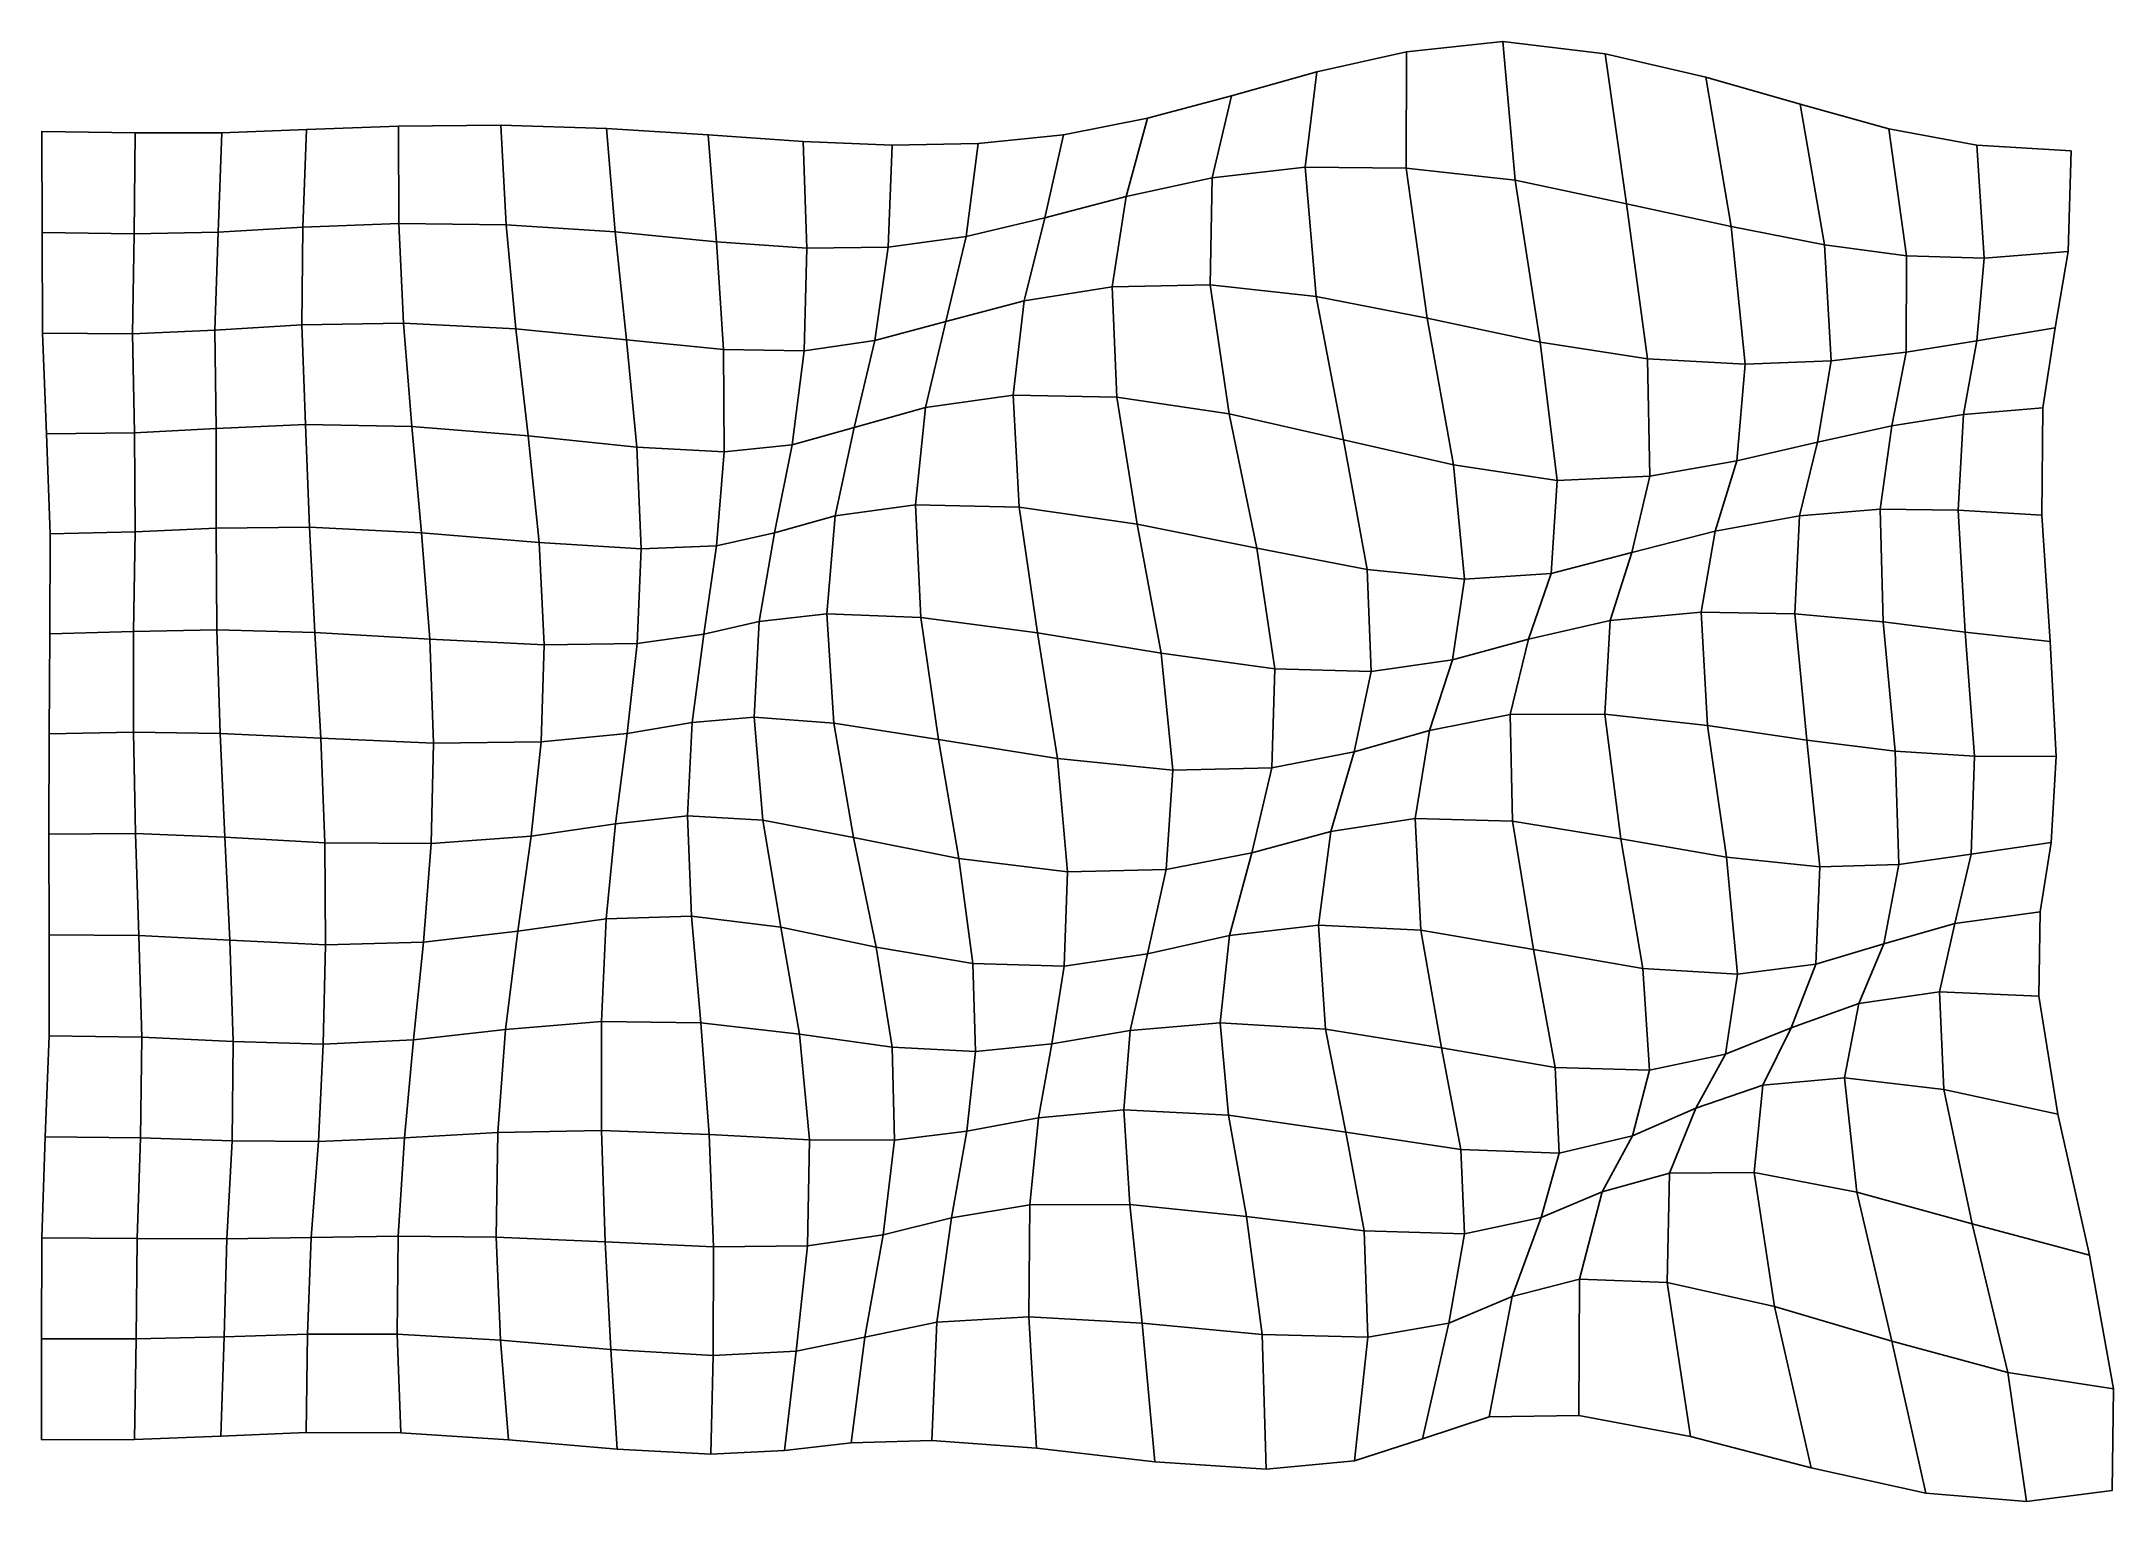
# Model space of a CAD drawing. Extents: x -160 to 228, y -138 to 136.
import ezdxf

# ---------------------------------------------------------------- set-up
doc = ezdxf.new("R2010")
doc.units = 0

msp = doc.modelspace()

# ---------------------------------------------------------------- linework, layer by layer
for points in [[(76.601311, 112.025383, -2.559703), (95.543091, 111.88176, -4.169554), (95.617699, 133.644623, -2.004182), (78.808174, 129.900772, -1.718552)], [(76.601311, 112.025383, -2.559703), (78.808174, 129.900772, -1.718552), (95.617699, 133.644623, -2.004182), (95.543091, 111.88176, -4.169554)], [(95.543091, 111.88176, -4.169554), (115.935776, 109.65097, -6.104783), (113.622925, 135.589432, -2.221663), (95.617699, 133.644623, -2.004182)], [(95.543091, 111.88176, -4.169554), (95.617699, 133.644623, -2.004182), (113.622925, 135.589432, -2.221663), (115.935776, 109.65097, -6.104783)], [(115.935776, 109.65097, -6.104783), (136.790009, 105.207916, -6.790522), (132.784027, 133.243713, -1.58805), (113.622925, 135.589432, -2.221663)], [(115.935776, 109.65097, -6.104783), (113.622925, 135.589432, -2.221663), (132.784027, 133.243713, -1.58805), (136.790009, 105.207916, -6.790522)], [(136.790009, 105.207916, -6.790522), (156.381729, 100.920021, -5.774775), (151.612534, 128.928909, 0.205599), (132.784027, 133.243713, -1.58805)], [(136.790009, 105.207916, -6.790522), (132.784027, 133.243713, -1.58805), (151.612534, 128.928909, 0.205599), (156.381729, 100.920021, -5.774775)], [(59.207623, 110.062317, -1.72398), (76.601311, 112.025383, -2.559703), (78.808174, 129.900772, -1.718552), (62.830765, 125.409233, -1.771339)], [(59.207623, 110.062317, -1.72398), (62.830765, 125.409233, -1.771339), (78.808174, 129.900772, -1.718552), (76.601311, 112.025383, -2.559703)], [(156.381729, 100.920021, -5.774775), (173.827698, 97.508919, -2.900339), (169.297852, 123.826622, 2.935736), (151.612534, 128.928909, 0.205599)], [(156.381729, 100.920021, -5.774775), (151.612534, 128.928909, 0.205599), (169.297852, 123.826622, 2.935736), (173.827698, 97.508919, -2.900339)], [(43.090939, 106.566193, -1.68737), (59.207623, 110.062317, -1.72398), (62.830765, 125.409233, -1.771339), (47.136131, 121.228241, -2.174686)], [(43.090939, 106.566193, -1.68737), (47.136131, 121.228241, -2.174686), (62.830765, 125.409233, -1.771339), (59.207623, 110.062317, -1.72398)], [(27.865374, 102.545837, -2.126087), (43.090939, 106.566193, -1.68737), (47.136131, 121.228241, -2.174686), (31.361658, 118.133972, -2.64333)], [(27.865374, 102.545837, -2.126087), (31.361658, 118.133972, -2.64333), (47.136131, 121.228241, -2.174686), (43.090939, 106.566193, -1.68737)], [(173.827698, 97.508919, -2.900339), (189.172516, 95.439148, 1.07975), (185.874863, 119.206985, 5.655992), (169.297852, 123.826622, 2.935736)], [(173.827698, 97.508919, -2.900339), (169.297852, 123.826622, 2.935736), (185.874863, 119.206985, 5.655992), (189.172516, 95.439148, 1.07975)], [(-159.762924, 99.830643, -1.307017), (-142.550323, 99.555962, -1.22883), (-142.377518, 118.456116, -1.284561), (-159.842911, 118.747604, -1.324569)], [(-159.762924, 99.830643, -1.307017), (-159.842911, 118.747604, -1.324569), (-142.377518, 118.456116, -1.284561), (-142.550323, 99.555962, -1.22883)], [(-142.550323, 99.555962, -1.22883), (-126.805588, 99.895844, -1.196479), (-126.142738, 118.513, -1.248494), (-142.377518, 118.456116, -1.284561)], [(-142.550323, 99.555962, -1.22883), (-142.377518, 118.456116, -1.284561), (-126.142738, 118.513, -1.248494), (-126.805588, 99.895844, -1.196479)], [(-126.805588, 99.895844, -1.196479), (-110.992516, 100.805519, -1.233708), (-110.29261, 119.083527, -1.228634), (-126.142738, 118.513, -1.248494)], [(-126.805588, 99.895844, -1.196479), (-126.142738, 118.513, -1.248494), (-110.29261, 119.083527, -1.228634), (-110.992516, 100.805519, -1.233708)], [(-110.992516, 100.805519, -1.233708), (-93.042381, 101.532661, -1.238209), (-93.070572, 119.75882, -1.150395), (-110.29261, 119.083527, -1.228634)], [(-110.992516, 100.805519, -1.233708), (-110.29261, 119.083527, -1.228634), (-93.070572, 119.75882, -1.150395), (-93.042381, 101.532661, -1.238209)], [(-93.042381, 101.532661, -1.238209), (-72.948051, 101.284828, -1.18523), (-73.901596, 119.935921, -1.010691), (-93.070572, 119.75882, -1.150395)], [(-93.042381, 101.532661, -1.238209), (-93.070572, 119.75882, -1.150395), (-73.901596, 119.935921, -1.010691), (-72.948051, 101.284828, -1.18523)], [(-72.948051, 101.284828, -1.18523), (-52.548534, 99.92067, -1.236179), (-54.136307, 119.323669, -0.978315), (-73.901596, 119.935921, -1.010691)], [(-72.948051, 101.284828, -1.18523), (-73.901596, 119.935921, -1.010691), (-54.136307, 119.323669, -0.978315), (-52.548534, 99.92067, -1.236179)], [(-52.548534, 99.92067, -1.236179), (-33.563995, 98.098526, -1.568458), (-35.106091, 118.126312, -1.26255), (-54.136307, 119.323669, -0.978315)], [(-52.548534, 99.92067, -1.236179), (-54.136307, 119.323669, -0.978315), (-35.106091, 118.126312, -1.26255), (-33.563995, 98.098526, -1.568458)], [(-33.563995, 98.098526, -1.568458), (-16.679804, 96.869705, -2.114112), (-17.368868, 116.873528, -1.864807), (-35.106091, 118.126312, -1.26255)], [(-33.563995, 98.098526, -1.568458), (-35.106091, 118.126312, -1.26255), (-17.368868, 116.873528, -1.864807), (-16.679804, 96.869705, -2.114112)], [(-16.679804, 96.869705, -2.114112), (-1.419947, 97.10321, -2.541072), (-0.705444, 116.15461, -2.502526), (-17.368868, 116.873528, -1.864807)], [(-16.679804, 96.869705, -2.114112), (-17.368868, 116.873528, -1.864807), (-0.705444, 116.15461, -2.502526), (-1.419947, 97.10321, -2.541072)], [(-1.419947, 97.10321, -2.541072), (13.175432, 99.107361, -2.538582), (15.428896, 116.464302, -2.812201), (-0.705444, 116.15461, -2.502526)], [(-1.419947, 97.10321, -2.541072), (-0.705444, 116.15461, -2.502526), (15.428896, 116.464302, -2.812201), (13.175432, 99.107361, -2.538582)], [(13.175432, 99.107361, -2.538582), (27.865374, 102.545837, -2.126087), (31.361658, 118.133972, -2.64333), (15.428896, 116.464302, -2.812201)], [(13.175432, 99.107361, -2.538582), (15.428896, 116.464302, -2.812201), (31.361658, 118.133972, -2.64333), (27.865374, 102.545837, -2.126087)], [(189.172516, 95.439148, 1.07975), (203.718826, 95.022736, 4.593448), (202.347443, 116.155113, 7.049451), (185.874863, 119.206985, 5.655992)], [(189.172516, 95.439148, 1.07975), (185.874863, 119.206985, 5.655992), (202.347443, 116.155113, 7.049451), (203.718826, 95.022736, 4.593448)], [(203.718826, 95.022736, 4.593448), (219.435303, 96.239594, 6.059694), (219.981888, 115.100204, 6.212882), (202.347443, 116.155113, 7.049451)], [(203.718826, 95.022736, 4.593448), (202.347443, 116.155113, 7.049451), (219.981888, 115.100204, 6.212882), (219.435303, 96.239594, 6.059694)], [(40.527363, 89.677376, -1.463424), (58.870773, 90.025215, -2.05397), (59.207623, 110.062317, -1.72398), (43.090939, 106.566193, -1.68737)], [(40.527363, 89.677376, -1.463424), (43.090939, 106.566193, -1.68737), (59.207623, 110.062317, -1.72398), (58.870773, 90.025215, -2.05397)], [(58.870773, 90.025215, -2.05397), (78.69651, 87.837776, -3.617323), (76.601311, 112.025383, -2.559703), (59.207623, 110.062317, -1.72398)], [(58.870773, 90.025215, -2.05397), (59.207623, 110.062317, -1.72398), (76.601311, 112.025383, -2.559703), (78.69651, 87.837776, -3.617323)], [(78.69651, 87.837776, -3.617323), (99.485741, 83.816078, -6.108894), (95.543091, 111.88176, -4.169554), (76.601311, 112.025383, -2.559703)], [(78.69651, 87.837776, -3.617323), (76.601311, 112.025383, -2.559703), (95.543091, 111.88176, -4.169554), (99.485741, 83.816078, -6.108894)], [(99.485741, 83.816078, -6.108894), (120.634377, 79.276024, -9.168508), (115.935776, 109.65097, -6.104783), (95.543091, 111.88176, -4.169554)], [(99.485741, 83.816078, -6.108894), (95.543091, 111.88176, -4.169554), (115.935776, 109.65097, -6.104783), (120.634377, 79.276024, -9.168508)], [(120.634377, 79.276024, -9.168508), (140.668869, 76.181229, -10.826793), (136.790009, 105.207916, -6.790522), (115.935776, 109.65097, -6.104783)], [(120.634377, 79.276024, -9.168508), (115.935776, 109.65097, -6.104783), (136.790009, 105.207916, -6.790522), (140.668869, 76.181229, -10.826793)], [(24.012678, 87.022522, -1.596036), (40.527363, 89.677376, -1.463424), (43.090939, 106.566193, -1.68737), (27.865374, 102.545837, -2.126087)], [(24.012678, 87.022522, -1.596036), (27.865374, 102.545837, -2.126087), (43.090939, 106.566193, -1.68737), (40.527363, 89.677376, -1.463424)], [(140.668869, 76.181229, -10.826793), (158.94989, 75.178108, -10.665737), (156.381729, 100.920021, -5.774775), (136.790009, 105.207916, -6.790522)], [(140.668869, 76.181229, -10.826793), (136.790009, 105.207916, -6.790522), (156.381729, 100.920021, -5.774775), (158.94989, 75.178108, -10.665737)], [(-111.165619, 82.552177, -1.31557), (-92.168747, 82.874245, -1.428756), (-93.042381, 101.532661, -1.238209), (-110.992516, 100.805519, -1.233708)], [(-111.165619, 82.552177, -1.31557), (-110.992516, 100.805519, -1.233708), (-93.042381, 101.532661, -1.238209), (-92.168747, 82.874245, -1.428756)], [(-92.168747, 82.874245, -1.428756), (-71.122505, 81.820747, -1.415633), (-72.948051, 101.284828, -1.18523), (-93.042381, 101.532661, -1.238209)], [(-92.168747, 82.874245, -1.428756), (-93.042381, 101.532661, -1.238209), (-72.948051, 101.284828, -1.18523), (-71.122505, 81.820747, -1.415633)], [(-71.122505, 81.820747, -1.415633), (-50.397362, 79.753021, -1.41142), (-52.548534, 99.92067, -1.236179), (-72.948051, 101.284828, -1.18523)], [(-71.122505, 81.820747, -1.415633), (-72.948051, 101.284828, -1.18523), (-52.548534, 99.92067, -1.236179), (-50.397362, 79.753021, -1.41142)], [(9.370186, 83.150887, -1.971306), (24.012678, 87.022522, -1.596036), (27.865374, 102.545837, -2.126087), (13.175432, 99.107361, -2.538582)], [(9.370186, 83.150887, -1.971306), (13.175432, 99.107361, -2.538582), (27.865374, 102.545837, -2.126087), (24.012678, 87.022522, -1.596036)], [(158.94989, 75.178108, -10.665737), (175.052567, 75.804909, -8.174607), (173.827698, 97.508919, -2.900339), (156.381729, 100.920021, -5.774775)], [(158.94989, 75.178108, -10.665737), (156.381729, 100.920021, -5.774775), (173.827698, 97.508919, -2.900339), (175.052567, 75.804909, -8.174607)], [(-159.701447, 80.960083, -1.283382), (-142.890793, 80.862091, -1.168898), (-142.550323, 99.555962, -1.22883), (-159.762924, 99.830643, -1.307017)], [(-159.701447, 80.960083, -1.283382), (-159.762924, 99.830643, -1.307017), (-142.550323, 99.555962, -1.22883), (-142.890793, 80.862091, -1.168898)], [(-142.890793, 80.862091, -1.168898), (-127.476563, 81.536446, -1.171556), (-126.805588, 99.895844, -1.196479), (-142.550323, 99.555962, -1.22883)], [(-142.890793, 80.862091, -1.168898), (-142.550323, 99.555962, -1.22883), (-126.805588, 99.895844, -1.196479), (-127.476563, 81.536446, -1.171556)], [(-127.476563, 81.536446, -1.171556), (-111.165619, 82.552177, -1.31557), (-110.992516, 100.805519, -1.233708), (-126.805588, 99.895844, -1.196479)], [(-127.476563, 81.536446, -1.171556), (-126.805588, 99.895844, -1.196479), (-110.992516, 100.805519, -1.233708), (-111.165619, 82.552177, -1.31557)], [(-50.397362, 79.753021, -1.41142), (-32.245708, 77.92775, -1.600388), (-33.563995, 98.098526, -1.568458), (-52.548534, 99.92067, -1.236179)], [(-50.397362, 79.753021, -1.41142), (-52.548534, 99.92067, -1.236179), (-33.563995, 98.098526, -1.568458), (-32.245708, 77.92775, -1.600388)], [(-32.245708, 77.92775, -1.600388), (-17.175604, 77.681976, -1.935321), (-16.679804, 96.869705, -2.114112), (-33.563995, 98.098526, -1.568458)], [(-32.245708, 77.92775, -1.600388), (-33.563995, 98.098526, -1.568458), (-16.679804, 96.869705, -2.114112), (-17.175604, 77.681976, -1.935321)], [(-17.175604, 77.681976, -1.935321), (-3.918174, 79.593605, -2.130996), (-1.419947, 97.10321, -2.541072), (-16.679804, 96.869705, -2.114112)], [(-17.175604, 77.681976, -1.935321), (-16.679804, 96.869705, -2.114112), (-1.419947, 97.10321, -2.541072), (-3.918174, 79.593605, -2.130996)], [(-3.918174, 79.593605, -2.130996), (9.370186, 83.150887, -1.971306), (13.175432, 99.107361, -2.538582), (-1.419947, 97.10321, -2.541072)], [(-3.918174, 79.593605, -2.130996), (-1.419947, 97.10321, -2.541072), (13.175432, 99.107361, -2.538582), (9.370186, 83.150887, -1.971306)], [(175.052567, 75.804909, -8.174607), (189.09906, 77.419243, -3.751105), (189.172516, 95.439148, 1.07975), (173.827698, 97.508919, -2.900339)], [(175.052567, 75.804909, -8.174607), (173.827698, 97.508919, -2.900339), (189.172516, 95.439148, 1.07975), (189.09906, 77.419243, -3.751105)], [(189.09906, 77.419243, -3.751105), (202.362183, 79.569138, 1.078598), (203.718826, 95.022736, 4.593448), (189.172516, 95.439148, 1.07975)], [(189.09906, 77.419243, -3.751105), (189.172516, 95.439148, 1.07975), (203.718826, 95.022736, 4.593448), (202.362183, 79.569138, 1.078598)], [(202.362183, 79.569138, 1.078598), (217.010025, 81.996948, 4.360045), (219.435303, 96.239594, 6.059694), (203.718826, 95.022736, 4.593448)], [(202.362183, 79.569138, 1.078598), (203.718826, 95.022736, 4.593448), (219.435303, 96.239594, 6.059694), (217.010025, 81.996948, 4.360045)], [(21.993641, 69.386986, -1.634391), (41.347931, 69.012413, -2.061077), (40.527363, 89.677376, -1.463424), (24.012678, 87.022522, -1.596036)], [(21.993641, 69.386986, -1.634391), (24.012678, 87.022522, -1.596036), (40.527363, 89.677376, -1.463424), (41.347931, 69.012413, -2.061077)], [(41.347931, 69.012413, -2.061077), (62.426006, 65.861504, -3.178798), (58.870773, 90.025215, -2.05397), (40.527363, 89.677376, -1.463424)], [(41.347931, 69.012413, -2.061077), (40.527363, 89.677376, -1.463424), (58.870773, 90.025215, -2.05397), (62.426006, 65.861504, -3.178798)], [(62.426006, 65.861504, -3.178798), (83.810532, 61.042225, -5.119034), (78.69651, 87.837776, -3.617323), (58.870773, 90.025215, -2.05397)], [(62.426006, 65.861504, -3.178798), (58.870773, 90.025215, -2.05397), (78.69651, 87.837776, -3.617323), (83.810532, 61.042225, -5.119034)], [(5.555426, 67.071388, -1.574417), (21.993641, 69.386986, -1.634391), (24.012678, 87.022522, -1.596036), (9.370186, 83.150887, -1.971306)], [(5.555426, 67.071388, -1.574417), (9.370186, 83.150887, -1.971306), (24.012678, 87.022522, -1.596036), (21.993641, 69.386986, -1.634391)], [(83.810532, 61.042225, -5.119034), (104.413414, 56.331295, -7.856903), (99.485741, 83.816078, -6.108894), (78.69651, 87.837776, -3.617323)], [(83.810532, 61.042225, -5.119034), (78.69651, 87.837776, -3.617323), (99.485741, 83.816078, -6.108894), (104.413414, 56.331295, -7.856903)], [(-142.487122, 62.327774, -1.109894), (-127.222633, 63.166946, -1.179918), (-127.476563, 81.536446, -1.171556), (-142.890793, 80.862091, -1.168898)], [(-142.487122, 62.327774, -1.109894), (-142.890793, 80.862091, -1.168898), (-127.476563, 81.536446, -1.171556), (-127.222633, 63.166946, -1.179918)], [(-127.222633, 63.166946, -1.179918), (-110.510841, 63.892601, -1.471866), (-111.165619, 82.552177, -1.31557), (-127.476563, 81.536446, -1.171556)], [(-127.222633, 63.166946, -1.179918), (-127.476563, 81.536446, -1.171556), (-111.165619, 82.552177, -1.31557), (-110.510841, 63.892601, -1.471866)], [(-110.510841, 63.892601, -1.471866), (-90.59185, 63.493675, -1.693712), (-92.168747, 82.874245, -1.428756), (-111.165619, 82.552177, -1.31557)], [(-110.510841, 63.892601, -1.471866), (-111.165619, 82.552177, -1.31557), (-92.168747, 82.874245, -1.428756), (-90.59185, 63.493675, -1.693712)], [(-90.59185, 63.493675, -1.693712), (-68.786606, 61.762024, -1.632089), (-71.122505, 81.820747, -1.415633), (-92.168747, 82.874245, -1.428756)], [(-90.59185, 63.493675, -1.693712), (-92.168747, 82.874245, -1.428756), (-71.122505, 81.820747, -1.415633), (-68.786606, 61.762024, -1.632089)], [(-68.786606, 61.762024, -1.632089), (-48.464439, 59.672409, -1.404067), (-50.397362, 79.753021, -1.41142), (-71.122505, 81.820747, -1.415633)], [(-68.786606, 61.762024, -1.632089), (-71.122505, 81.820747, -1.415633), (-50.397362, 79.753021, -1.41142), (-48.464439, 59.672409, -1.404067)], [(-7.764933, 63.349068, -1.53023), (5.555426, 67.071388, -1.574417), (9.370186, 83.150887, -1.971306), (-3.918174, 79.593605, -2.130996)], [(-7.764933, 63.349068, -1.53023), (-3.918174, 79.593605, -2.130996), (9.370186, 83.150887, -1.971306), (5.555426, 67.071388, -1.574417)], [(104.413414, 56.331295, -7.856903), (123.772369, 53.415161, -11.221069), (120.634377, 79.276024, -9.168508), (99.485741, 83.816078, -6.108894)], [(104.413414, 56.331295, -7.856903), (99.485741, 83.816078, -6.108894), (120.634377, 79.276024, -9.168508), (123.772369, 53.415161, -11.221069)], [(199.849152, 65.753807, -2.090204), (214.707855, 66.99836, 2.148767), (217.010025, 81.996948, 4.360045), (202.362183, 79.569138, 1.078598)], [(199.849152, 65.753807, -2.090204), (202.362183, 79.569138, 1.078598), (217.010025, 81.996948, 4.360045), (214.707855, 66.99836, 2.148767)], [(-158.988205, 62.16547, -1.255395), (-142.487122, 62.327774, -1.109894), (-142.890793, 80.862091, -1.168898), (-159.701447, 80.960083, -1.283382)], [(-158.988205, 62.16547, -1.255395), (-159.701447, 80.960083, -1.283382), (-142.890793, 80.862091, -1.168898), (-142.487122, 62.327774, -1.109894)], [(-48.464439, 59.672409, -1.404067), (-32.104778, 58.775055, -1.288498), (-32.245708, 77.92775, -1.600388), (-50.397362, 79.753021, -1.41142)], [(-48.464439, 59.672409, -1.404067), (-50.397362, 79.753021, -1.41142), (-32.245708, 77.92775, -1.600388), (-32.104778, 58.775055, -1.288498)], [(-32.104778, 58.775055, -1.288498), (-19.390606, 60.091137, -1.383801), (-17.175604, 77.681976, -1.935321), (-32.245708, 77.92775, -1.600388)], [(-32.104778, 58.775055, -1.288498), (-32.245708, 77.92775, -1.600388), (-17.175604, 77.681976, -1.935321), (-19.390606, 60.091137, -1.383801)], [(-19.390606, 60.091137, -1.383801), (-7.764933, 63.349068, -1.53023), (-3.918174, 79.593605, -2.130996), (-17.175604, 77.681976, -1.935321)], [(-19.390606, 60.091137, -1.383801), (-17.175604, 77.681976, -1.935321), (-3.918174, 79.593605, -2.130996), (-7.764933, 63.349068, -1.53023)], [(123.772369, 53.415161, -11.221069), (141.122101, 54.214417, -13.209494), (140.668869, 76.181229, -10.826793), (120.634377, 79.276024, -9.168508)], [(123.772369, 53.415161, -11.221069), (120.634377, 79.276024, -9.168508), (140.668869, 76.181229, -10.826793), (141.122101, 54.214417, -13.209494)], [(186.424774, 63.631409, -7.361591), (199.849152, 65.753807, -2.090204), (202.362183, 79.569138, 1.078598), (189.09906, 77.419243, -3.751105)], [(186.424774, 63.631409, -7.361591), (189.09906, 77.419243, -3.751105), (202.362183, 79.569138, 1.078598), (199.849152, 65.753807, -2.090204)], [(141.122101, 54.214417, -13.209494), (157.393982, 57.080414, -13.598223), (158.94989, 75.178108, -10.665737), (140.668869, 76.181229, -10.826793)], [(141.122101, 54.214417, -13.209494), (140.668869, 76.181229, -10.826793), (158.94989, 75.178108, -10.665737), (157.393982, 57.080414, -13.598223)], [(157.393982, 57.080414, -13.598223), (172.536819, 60.582417, -11.6348), (175.052567, 75.804909, -8.174607), (158.94989, 75.178108, -10.665737)], [(157.393982, 57.080414, -13.598223), (158.94989, 75.178108, -10.665737), (175.052567, 75.804909, -8.174607), (172.536819, 60.582417, -11.6348)], [(172.536819, 60.582417, -11.6348), (186.424774, 63.631409, -7.361591), (189.09906, 77.419243, -3.751105), (175.052567, 75.804909, -8.174607)], [(172.536819, 60.582417, -11.6348), (175.052567, 75.804909, -8.174607), (189.09906, 77.419243, -3.751105), (186.424774, 63.631409, -7.361591)], [(-11.364004, 46.817066, -0.960285), (3.667147, 48.873119, -1.612315), (5.555426, 67.071388, -1.574417), (-7.764933, 63.349068, -1.53023)], [(-11.364004, 46.817066, -0.960285), (-7.764933, 63.349068, -1.53023), (5.555426, 67.071388, -1.574417), (3.667147, 48.873119, -1.612315)], [(3.667147, 48.873119, -1.612315), (23.061314, 48.392559, -2.461353), (21.993641, 69.386986, -1.634391), (5.555426, 67.071388, -1.574417)], [(3.667147, 48.873119, -1.612315), (5.555426, 67.071388, -1.574417), (21.993641, 69.386986, -1.634391), (23.061314, 48.392559, -2.461353)], [(23.061314, 48.392559, -2.461353), (45.201828, 45.261208, -3.584539), (41.347931, 69.012413, -2.061077), (21.993641, 69.386986, -1.634391)], [(23.061314, 48.392559, -2.461353), (21.993641, 69.386986, -1.634391), (41.347931, 69.012413, -2.061077), (45.201828, 45.261208, -3.584539)], [(45.201828, 45.261208, -3.584539), (67.597382, 40.726212, -5.087999), (62.426006, 65.861504, -3.178798), (41.347931, 69.012413, -2.061077)], [(45.201828, 45.261208, -3.584539), (41.347931, 69.012413, -2.061077), (62.426006, 65.861504, -3.178798), (67.597382, 40.726212, -5.087999)], [(198.85759, 47.864552, -4.231645), (214.489319, 46.896545, 0.184598), (214.707855, 66.99836, 2.148767), (199.849152, 65.753807, -2.090204)], [(198.85759, 47.864552, -4.231645), (199.849152, 65.753807, -2.090204), (214.707855, 66.99836, 2.148767), (214.489319, 46.896545, 0.184598)], [(-158.254471, 43.434368, -1.224617), (-142.3405, 43.808399, -1.052925), (-142.487122, 62.327774, -1.109894), (-158.988205, 62.16547, -1.255395)], [(-158.254471, 43.434368, -1.224617), (-158.988205, 62.16547, -1.255395), (-142.487122, 62.327774, -1.109894), (-142.3405, 43.808399, -1.052925)], [(-142.3405, 43.808399, -1.052925), (-127.224258, 44.510506, -1.215072), (-127.222633, 63.166946, -1.179918), (-142.487122, 62.327774, -1.109894)], [(-142.3405, 43.808399, -1.052925), (-142.487122, 62.327774, -1.109894), (-127.222633, 63.166946, -1.179918), (-127.224258, 44.510506, -1.215072)], [(-127.224258, 44.510506, -1.215072), (-109.761345, 44.64048, -1.684619), (-110.510841, 63.892601, -1.471866), (-127.222633, 63.166946, -1.179918)], [(-127.224258, 44.510506, -1.215072), (-127.222633, 63.166946, -1.179918), (-110.510841, 63.892601, -1.471866), (-109.761345, 44.64048, -1.684619)], [(-109.761345, 44.64048, -1.684619), (-88.787254, 43.601181, -2.004593), (-90.59185, 63.493675, -1.693712), (-110.510841, 63.892601, -1.471866)], [(-109.761345, 44.64048, -1.684619), (-110.510841, 63.892601, -1.471866), (-90.59185, 63.493675, -1.693712), (-88.787254, 43.601181, -2.004593)], [(-88.787254, 43.601181, -2.004593), (-66.753891, 41.823803, -1.803975), (-68.786606, 61.762024, -1.632089), (-90.59185, 63.493675, -1.693712)], [(-88.787254, 43.601181, -2.004593), (-90.59185, 63.493675, -1.693712), (-68.786606, 61.762024, -1.632089), (-66.753891, 41.823803, -1.803975)], [(-22.708801, 43.628475, -0.588499), (-11.364004, 46.817066, -0.960285), (-7.764933, 63.349068, -1.53023), (-19.390606, 60.091137, -1.383801)], [(-22.708801, 43.628475, -0.588499), (-19.390606, 60.091137, -1.383801), (-7.764933, 63.349068, -1.53023), (-11.364004, 46.817066, -0.960285)], [(67.597382, 40.726212, -5.087999), (88.254974, 36.721657, -7.040127), (83.810532, 61.042225, -5.119034), (62.426006, 65.861504, -3.178798)], [(67.597382, 40.726212, -5.087999), (62.426006, 65.861504, -3.178798), (83.810532, 61.042225, -5.119034), (88.254974, 36.721657, -7.040127)], [(169.150223, 46.778656, -13.253482), (184.266251, 48.01181, -9.348164), (186.424774, 63.631409, -7.361591), (172.536819, 60.582417, -11.6348)], [(169.150223, 46.778656, -13.253482), (172.536819, 60.582417, -11.6348), (186.424774, 63.631409, -7.361591), (184.266251, 48.01181, -9.348164)], [(184.266251, 48.01181, -9.348164), (198.85759, 47.864552, -4.231645), (199.849152, 65.753807, -2.090204), (186.424774, 63.631409, -7.361591)], [(184.266251, 48.01181, -9.348164), (186.424774, 63.631409, -7.361591), (199.849152, 65.753807, -2.090204), (198.85759, 47.864552, -4.231645)], [(-66.753891, 41.823803, -1.803975), (-47.666569, 40.606438, -1.202741), (-48.464439, 59.672409, -1.404067), (-68.786606, 61.762024, -1.632089)], [(-66.753891, 41.823803, -1.803975), (-68.786606, 61.762024, -1.632089), (-48.464439, 59.672409, -1.404067), (-47.666569, 40.606438, -1.202741)], [(-47.666569, 40.606438, -1.202741), (-33.531673, 41.161579, -0.674511), (-32.104778, 58.775055, -1.288498), (-48.464439, 59.672409, -1.404067)], [(-47.666569, 40.606438, -1.202741), (-48.464439, 59.672409, -1.404067), (-32.104778, 58.775055, -1.288498), (-33.531673, 41.161579, -0.674511)], [(-33.531673, 41.161579, -0.674511), (-22.708801, 43.628475, -0.588499), (-19.390606, 60.091137, -1.383801), (-32.104778, 58.775055, -1.288498)], [(-33.531673, 41.161579, -0.674511), (-32.104778, 58.775055, -1.288498), (-19.390606, 60.091137, -1.383801), (-22.708801, 43.628475, -0.588499)], [(88.254974, 36.721657, -7.040127), (106.42543, 34.919544, -9.520444), (104.413414, 56.331295, -7.856903), (83.810532, 61.042225, -5.119034)], [(88.254974, 36.721657, -7.040127), (83.810532, 61.042225, -5.119034), (104.413414, 56.331295, -7.856903), (106.42543, 34.919544, -9.520444)], [(153.383484, 43.922794, -14.871759), (169.150223, 46.778656, -13.253482), (172.536819, 60.582417, -11.6348), (157.393982, 57.080414, -13.598223)], [(153.383484, 43.922794, -14.871759), (157.393982, 57.080414, -13.598223), (172.536819, 60.582417, -11.6348), (169.150223, 46.778656, -13.253482)], [(106.42543, 34.919544, -9.520444), (122.657242, 35.998505, -12.58959), (123.772369, 53.415161, -11.221069), (104.413414, 56.331295, -7.856903)], [(106.42543, 34.919544, -9.520444), (104.413414, 56.331295, -7.856903), (123.772369, 53.415161, -11.221069), (122.657242, 35.998505, -12.58959)], [(137.766388, 39.906853, -14.363325), (153.383484, 43.922794, -14.871759), (157.393982, 57.080414, -13.598223), (141.122101, 54.214417, -13.209494)], [(137.766388, 39.906853, -14.363325), (141.122101, 54.214417, -13.209494), (157.393982, 57.080414, -13.598223), (153.383484, 43.922794, -14.871759)], [(122.657242, 35.998505, -12.58959), (137.766388, 39.906853, -14.363325), (141.122101, 54.214417, -13.209494), (123.772369, 53.415161, -11.221069)], [(122.657242, 35.998505, -12.58959), (123.772369, 53.415161, -11.221069), (141.122101, 54.214417, -13.209494), (137.766388, 39.906853, -14.363325)], [(-25.592712, 26.994804, 0.361078), (-12.919572, 28.460566, -0.417679), (-11.364004, 46.817066, -0.960285), (-22.708801, 43.628475, -0.588499)], [(-25.592712, 26.994804, 0.361078), (-22.708801, 43.628475, -0.588499), (-11.364004, 46.817066, -0.960285), (-12.919572, 28.460566, -0.417679)], [(-12.919572, 28.460566, -0.417679), (4.688746, 27.781898, -1.945812), (3.667147, 48.873119, -1.612315), (-11.364004, 46.817066, -0.960285)], [(-12.919572, 28.460566, -0.417679), (-11.364004, 46.817066, -0.960285), (3.667147, 48.873119, -1.612315), (4.688746, 27.781898, -1.945812)], [(4.688746, 27.781898, -1.945812), (26.541334, 24.905256, -3.804617), (23.061314, 48.392559, -2.461353), (3.667147, 48.873119, -1.612315)], [(4.688746, 27.781898, -1.945812), (3.667147, 48.873119, -1.612315), (23.061314, 48.392559, -2.461353), (26.541334, 24.905256, -3.804617)], [(26.541334, 24.905256, -3.804617), (49.65176, 21.07604, -5.696757), (45.201828, 45.261208, -3.584539), (23.061314, 48.392559, -2.461353)], [(26.541334, 24.905256, -3.804617), (23.061314, 48.392559, -2.461353), (45.201828, 45.261208, -3.584539), (49.65176, 21.07604, -5.696757)], [(150.765549, 28.783113, -15.295254), (168.284592, 28.44479, -13.606503), (169.150223, 46.778656, -13.253482), (153.383484, 43.922794, -14.871759)], [(150.765549, 28.783113, -15.295254), (153.383484, 43.922794, -14.871759), (169.150223, 46.778656, -13.253482), (168.284592, 28.44479, -13.606503)], [(168.284592, 28.44479, -13.606503), (184.795929, 26.923965, -9.874087), (184.266251, 48.01181, -9.348164), (169.150223, 46.778656, -13.253482)], [(168.284592, 28.44479, -13.606503), (169.150223, 46.778656, -13.253482), (184.266251, 48.01181, -9.348164), (184.795929, 26.923965, -9.874087)], [(184.795929, 26.923965, -9.874087), (200.181366, 25.011898, -5.131555), (198.85759, 47.864552, -4.231645), (184.266251, 48.01181, -9.348164)], [(184.795929, 26.923965, -9.874087), (184.266251, 48.01181, -9.348164), (198.85759, 47.864552, -4.231645), (200.181366, 25.011898, -5.131555)], [(200.181366, 25.011898, -5.131555), (216.057999, 23.289768, -1.073873), (214.489319, 46.896545, 0.184598), (198.85759, 47.864552, -4.231645)], [(200.181366, 25.011898, -5.131555), (198.85759, 47.864552, -4.231645), (214.489319, 46.896545, 0.184598), (216.057999, 23.289768, -1.073873)], [(-158.335236, 24.724152, -1.193828), (-142.658096, 25.158001, -0.99572), (-142.3405, 43.808399, -1.052925), (-158.254471, 43.434368, -1.224617)], [(-158.335236, 24.724152, -1.193828), (-158.254471, 43.434368, -1.224617), (-142.3405, 43.808399, -1.052925), (-142.658096, 25.158001, -0.99572)], [(-142.658096, 25.158001, -0.99572), (-127.09906, 25.44981, -1.257674), (-127.224258, 44.510506, -1.215072), (-142.3405, 43.808399, -1.052925)], [(-142.658096, 25.158001, -0.99572), (-142.3405, 43.808399, -1.052925), (-127.224258, 44.510506, -1.215072), (-127.09906, 25.44981, -1.257674)], [(-127.09906, 25.44981, -1.257674), (-108.72226, 24.941675, -1.922008), (-109.761345, 44.64048, -1.684619), (-127.224258, 44.510506, -1.215072)], [(-127.09906, 25.44981, -1.257674), (-127.224258, 44.510506, -1.215072), (-109.761345, 44.64048, -1.684619), (-108.72226, 24.941675, -1.922008)], [(-108.72226, 24.941675, -1.922008), (-87.22641, 23.709257, -2.342904), (-88.787254, 43.601181, -2.004593), (-109.761345, 44.64048, -1.684619)], [(-108.72226, 24.941675, -1.922008), (-109.761345, 44.64048, -1.684619), (-88.787254, 43.601181, -2.004593), (-87.22641, 23.709257, -2.342904)], [(-87.22641, 23.709257, -2.342904), (-65.815079, 22.668728, -1.957521), (-66.753891, 41.823803, -1.803975), (-88.787254, 43.601181, -2.004593)], [(-87.22641, 23.709257, -2.342904), (-88.787254, 43.601181, -2.004593), (-66.753891, 41.823803, -1.803975), (-65.815079, 22.668728, -1.957521)], [(-35.947304, 24.613575, 0.126609), (-25.592712, 26.994804, 0.361078), (-22.708801, 43.628475, -0.588499), (-33.531673, 41.161579, -0.674511)], [(-35.947304, 24.613575, 0.126609), (-33.531673, 41.161579, -0.674511), (-22.708801, 43.628475, -0.588499), (-25.592712, 26.994804, 0.361078)], [(49.65176, 21.07604, -5.696757), (70.956833, 18.18099, -7.504107), (67.597382, 40.726212, -5.087999), (45.201828, 45.261208, -3.584539)], [(49.65176, 21.07604, -5.696757), (45.201828, 45.261208, -3.584539), (67.597382, 40.726212, -5.087999), (70.956833, 18.18099, -7.504107)], [(133.715195, 27.220699, -15.115203), (150.765549, 28.783113, -15.295254), (153.383484, 43.922794, -14.871759), (137.766388, 39.906853, -14.363325)], [(133.715195, 27.220699, -15.115203), (137.766388, 39.906853, -14.363325), (153.383484, 43.922794, -14.871759), (150.765549, 28.783113, -15.295254)], [(-65.815079, 22.668728, -1.957521), (-48.392273, 22.87756, -0.890122), (-47.666569, 40.606438, -1.202741), (-66.753891, 41.823803, -1.803975)], [(-65.815079, 22.668728, -1.957521), (-66.753891, 41.823803, -1.803975), (-47.666569, 40.606438, -1.202741), (-48.392273, 22.87756, -0.890122)], [(-48.392273, 22.87756, -0.890122), (-35.947304, 24.613575, 0.126609), (-33.531673, 41.161579, -0.674511), (-47.666569, 40.606438, -1.202741)], [(-48.392273, 22.87756, -0.890122), (-47.666569, 40.606438, -1.202741), (-33.531673, 41.161579, -0.674511), (-35.947304, 24.613575, 0.126609)], [(70.956833, 18.18099, -7.504107), (88.966339, 17.683638, -9.305833), (88.254974, 36.721657, -7.040127), (67.597382, 40.726212, -5.087999)], [(70.956833, 18.18099, -7.504107), (67.597382, 40.726212, -5.087999), (88.254974, 36.721657, -7.040127), (88.966339, 17.683638, -9.305833)], [(118.434204, 23.694448, -13.900482), (133.715195, 27.220699, -15.115203), (137.766388, 39.906853, -14.363325), (122.657242, 35.998505, -12.58959)], [(118.434204, 23.694448, -13.900482), (122.657242, 35.998505, -12.58959), (137.766388, 39.906853, -14.363325), (133.715195, 27.220699, -15.115203)], [(88.966339, 17.683638, -9.305833), (104.181847, 19.858425, -11.349981), (106.42543, 34.919544, -9.520444), (88.254974, 36.721657, -7.040127)], [(88.966339, 17.683638, -9.305833), (88.254974, 36.721657, -7.040127), (106.42543, 34.919544, -9.520444), (104.181847, 19.858425, -11.349981)], [(104.181847, 19.858425, -11.349981), (118.434204, 23.694448, -13.900482), (122.657242, 35.998505, -12.58959), (106.42543, 34.919544, -9.520444)], [(104.181847, 19.858425, -11.349981), (106.42543, 34.919544, -9.520444), (122.657242, 35.998505, -12.58959), (118.434204, 23.694448, -13.900482)], [(-26.509588, 9.104625, 1.433326), (-11.582519, 7.989997, 0.320525), (-12.919572, 28.460566, -0.417679), (-25.592712, 26.994804, 0.361078)], [(-26.509588, 9.104625, 1.433326), (-25.592712, 26.994804, 0.361078), (-12.919572, 28.460566, -0.417679), (-11.582519, 7.989997, 0.320525)], [(-11.582519, 7.989997, 0.320525), (7.982725, 4.918511, -2.075335), (4.688746, 27.781898, -1.945812), (-12.919572, 28.460566, -0.417679)], [(-11.582519, 7.989997, 0.320525), (-12.919572, 28.460566, -0.417679), (4.688746, 27.781898, -1.945812), (7.982725, 4.918511, -2.075335)], [(7.982725, 4.918511, -2.075335), (30.259186, 1.341523, -4.990204), (26.541334, 24.905256, -3.804617), (4.688746, 27.781898, -1.945812)], [(7.982725, 4.918511, -2.075335), (4.688746, 27.781898, -1.945812), (26.541334, 24.905256, -3.804617), (30.259186, 1.341523, -4.990204)], [(115.002182, 9.610431, -15.610412), (132.73024, 9.679893, -16.016266), (133.715195, 27.220699, -15.115203), (118.434204, 23.694448, -13.900482)], [(115.002182, 9.610431, -15.610412), (118.434204, 23.694448, -13.900482), (133.715195, 27.220699, -15.115203), (132.73024, 9.679893, -16.016266)], [(132.73024, 9.679893, -16.016266), (151.934753, 7.574376, -15.422194), (150.765549, 28.783113, -15.295254), (133.715195, 27.220699, -15.115203)], [(132.73024, 9.679893, -16.016266), (133.715195, 27.220699, -15.115203), (150.765549, 28.783113, -15.295254), (151.934753, 7.574376, -15.422194)], [(151.934753, 7.574376, -15.422194), (170.514328, 4.820189, -13.208057), (168.284592, 28.44479, -13.606503), (150.765549, 28.783113, -15.295254)], [(151.934753, 7.574376, -15.422194), (150.765549, 28.783113, -15.295254), (168.284592, 28.44479, -13.606503), (170.514328, 4.820189, -13.208057)], [(170.514328, 4.820189, -13.208057), (187.025513, 2.723265, -9.395049), (184.795929, 26.923965, -9.874087), (168.284592, 28.44479, -13.606503)], [(170.514328, 4.820189, -13.208057), (168.284592, 28.44479, -13.606503), (184.795929, 26.923965, -9.874087), (187.025513, 2.723265, -9.395049)], [(-158.465225, 5.989212, -1.166239), (-142.667053, 6.311332, -0.931911), (-142.658096, 25.158001, -0.99572), (-158.335236, 24.724152, -1.193828)], [(-158.465225, 5.989212, -1.166239), (-158.335236, 24.724152, -1.193828), (-142.658096, 25.158001, -0.99572), (-142.667053, 6.311332, -0.931911)], [(-142.667053, 6.311332, -0.931911), (-126.487228, 6.077026, -1.274474), (-127.09906, 25.44981, -1.257674), (-142.658096, 25.158001, -0.99572)], [(-142.667053, 6.311332, -0.931911), (-142.658096, 25.158001, -0.99572), (-127.09906, 25.44981, -1.257674), (-126.487228, 6.077026, -1.274474)], [(-126.487228, 6.077026, -1.274474), (-107.626152, 5.147192, -2.136803), (-108.72226, 24.941675, -1.922008), (-127.09906, 25.44981, -1.257674)], [(-126.487228, 6.077026, -1.274474), (-127.09906, 25.44981, -1.257674), (-108.72226, 24.941675, -1.922008), (-107.626152, 5.147192, -2.136803)], [(-107.626152, 5.147192, -2.136803), (-86.508202, 4.271452, -2.697404), (-87.22641, 23.709257, -2.342904), (-108.72226, 24.941675, -1.922008)], [(-107.626152, 5.147192, -2.136803), (-108.72226, 24.941675, -1.922008), (-87.22641, 23.709257, -2.342904), (-86.508202, 4.271452, -2.697404)], [(-86.508202, 4.271452, -2.697404), (-66.369095, 4.467412, -2.169898), (-65.815079, 22.668728, -1.957521), (-87.22641, 23.709257, -2.342904)], [(-86.508202, 4.271452, -2.697404), (-87.22641, 23.709257, -2.342904), (-65.815079, 22.668728, -1.957521), (-66.369095, 4.467412, -2.169898)], [(-50.277328, 6.030375, -0.630996), (-38.120132, 8.085847, 0.946949), (-35.947304, 24.613575, 0.126609), (-48.392273, 22.87756, -0.890122)], [(-50.277328, 6.030375, -0.630996), (-48.392273, 22.87756, -0.890122), (-35.947304, 24.613575, 0.126609), (-38.120132, 8.085847, 0.946949)], [(-38.120132, 8.085847, 0.946949), (-26.509588, 9.104625, 1.433326), (-25.592712, 26.994804, 0.361078), (-35.947304, 24.613575, 0.126609)], [(-38.120132, 8.085847, 0.946949), (-35.947304, 24.613575, 0.126609), (-25.592712, 26.994804, 0.361078), (-26.509588, 9.104625, 1.433326)], [(30.259186, 1.341523, -4.990204), (51.85997, -0.837517, -7.728724), (49.65176, 21.07604, -5.696757), (26.541334, 24.905256, -3.804617)], [(30.259186, 1.341523, -4.990204), (26.541334, 24.905256, -3.804617), (49.65176, 21.07604, -5.696757), (51.85997, -0.837517, -7.728724)], [(99.887939, 6.615485, -13.546662), (115.002182, 9.610431, -15.610412), (118.434204, 23.694448, -13.900482), (104.181847, 19.858425, -11.349981)], [(99.887939, 6.615485, -13.546662), (104.181847, 19.858425, -11.349981), (118.434204, 23.694448, -13.900482), (115.002182, 9.610431, -15.610412)], [(187.025513, 2.723265, -9.395049), (201.878143, 1.779601, -5.019654), (200.181366, 25.011898, -5.131555), (184.795929, 26.923965, -9.874087)], [(187.025513, 2.723265, -9.395049), (184.795929, 26.923965, -9.874087), (200.181366, 25.011898, -5.131555), (201.878143, 1.779601, -5.019654)], [(201.878143, 1.779601, -5.019654), (217.190674, 1.735757, -1.558076), (216.057999, 23.289768, -1.073873), (200.181366, 25.011898, -5.131555)], [(201.878143, 1.779601, -5.019654), (200.181366, 25.011898, -5.131555), (216.057999, 23.289768, -1.073873), (217.190674, 1.735757, -1.558076)], [(-66.369095, 4.467412, -2.169898), (-50.277328, 6.030375, -0.630996), (-48.392273, 22.87756, -0.890122), (-65.815079, 22.668728, -1.957521)], [(-66.369095, 4.467412, -2.169898), (-65.815079, 22.668728, -1.957521), (-48.392273, 22.87756, -0.890122), (-50.277328, 6.030375, -0.630996)], [(51.85997, -0.837517, -7.728724), (70.400627, -0.372914, -9.967467), (70.956833, 18.18099, -7.504107), (49.65176, 21.07604, -5.696757)], [(51.85997, -0.837517, -7.728724), (49.65176, 21.07604, -5.696757), (70.956833, 18.18099, -7.504107), (70.400627, -0.372914, -9.967467)], [(85.801468, 2.615598, -11.773798), (99.887939, 6.615485, -13.546662), (104.181847, 19.858425, -11.349981), (88.966339, 17.683638, -9.305833)], [(85.801468, 2.615598, -11.773798), (88.966339, 17.683638, -9.305833), (104.181847, 19.858425, -11.349981), (99.887939, 6.615485, -13.546662)], [(70.400627, -0.372914, -9.967467), (85.801468, 2.615598, -11.773798), (88.966339, 17.683638, -9.305833), (70.956833, 18.18099, -7.504107)], [(70.400627, -0.372914, -9.967467), (70.956833, 18.18099, -7.504107), (88.966339, 17.683638, -9.305833), (85.801468, 2.615598, -11.773798)], [(-52.491135, -10.853813, -0.6475), (-38.966778, -9.351395, 1.542865), (-38.120132, 8.085847, 0.946949), (-50.277328, 6.030375, -0.630996)], [(-52.491135, -10.853813, -0.6475), (-50.277328, 6.030375, -0.630996), (-38.120132, 8.085847, 0.946949), (-38.966778, -9.351395, 1.542865)], [(-38.966778, -9.351395, 1.542865), (-24.888206, -10.186365, 2.556699), (-26.509588, 9.104625, 1.433326), (-38.120132, 8.085847, 0.946949)], [(-38.966778, -9.351395, 1.542865), (-38.120132, 8.085847, 0.946949), (-26.509588, 9.104625, 1.433326), (-24.888206, -10.186365, 2.556699)], [(-24.888206, -10.186365, 2.556699), (-7.935347, -13.401262, 1.530044), (-11.582519, 7.989997, 0.320525), (-26.509588, 9.104625, 1.433326)], [(-24.888206, -10.186365, 2.556699), (-26.509588, 9.104625, 1.433326), (-11.582519, 7.989997, 0.320525), (-7.935347, -13.401262, 1.530044)], [(-7.935347, -13.401262, 1.530044), (11.812771, -17.377459, -1.334898), (7.982725, 4.918511, -2.075335), (-11.582519, 7.989997, 0.320525)], [(-7.935347, -13.401262, 1.530044), (-11.582519, 7.989997, 0.320525), (7.982725, 4.918511, -2.075335), (11.812771, -17.377459, -1.334898)], [(97.206078, -9.842322, -15.546052), (115.427055, -10.37521, -17.146582), (115.002182, 9.610431, -15.610412), (99.887939, 6.615485, -13.546662)], [(97.206078, -9.842322, -15.546052), (99.887939, 6.615485, -13.546662), (115.002182, 9.610431, -15.610412), (115.427055, -10.37521, -17.146582)], [(115.427055, -10.37521, -17.146582), (135.683044, -13.653867, -16.518311), (132.73024, 9.679893, -16.016266), (115.002182, 9.610431, -15.610412)], [(115.427055, -10.37521, -17.146582), (115.002182, 9.610431, -15.610412), (132.73024, 9.679893, -16.016266), (135.683044, -13.653867, -16.518311)], [(135.683044, -13.653867, -16.518311), (155.484161, -17.107132, -14.809071), (151.934753, 7.574376, -15.422194), (132.73024, 9.679893, -16.016266)], [(135.683044, -13.653867, -16.518311), (132.73024, 9.679893, -16.016266), (151.934753, 7.574376, -15.422194), (155.484161, -17.107132, -14.809071)], [(-158.505539, -12.797602, -1.146016), (-142.311386, -12.694247, -0.85535), (-142.667053, 6.311332, -0.931911), (-158.465225, 5.989212, -1.166239)], [(-158.505539, -12.797602, -1.146016), (-158.465225, 5.989212, -1.166239), (-142.667053, 6.311332, -0.931911), (-142.311386, -12.694247, -0.85535)], [(-142.311386, -12.694247, -0.85535), (-125.585281, -13.376072, -1.224843), (-126.487228, 6.077026, -1.274474), (-142.667053, 6.311332, -0.931911)], [(-142.311386, -12.694247, -0.85535), (-142.667053, 6.311332, -0.931911), (-126.487228, 6.077026, -1.274474), (-125.585281, -13.376072, -1.224843)], [(-125.585281, -13.376072, -1.224843), (-106.897369, -14.395252, -2.265754), (-107.626152, 5.147192, -2.136803), (-126.487228, 6.077026, -1.274474)], [(-125.585281, -13.376072, -1.224843), (-126.487228, 6.077026, -1.274474), (-107.626152, 5.147192, -2.136803), (-106.897369, -14.395252, -2.265754)], [(-106.897369, -14.395252, -2.265754), (-86.961288, -14.57012, -3.045949), (-86.508202, 4.271452, -2.697404), (-107.626152, 5.147192, -2.136803)], [(-106.897369, -14.395252, -2.265754), (-107.626152, 5.147192, -2.136803), (-86.508202, 4.271452, -2.697404), (-86.961288, -14.57012, -3.045949)], [(-86.961288, -14.57012, -3.045949), (-68.230614, -13.173577, -2.535748), (-66.369095, 4.467412, -2.169898), (-86.508202, 4.271452, -2.697404)], [(-86.961288, -14.57012, -3.045949), (-86.508202, 4.271452, -2.697404), (-66.369095, 4.467412, -2.169898), (-68.230614, -13.173577, -2.535748)], [(-68.230614, -13.173577, -2.535748), (-52.491135, -10.853813, -0.6475), (-50.277328, 6.030375, -0.630996), (-66.369095, 4.467412, -2.169898)], [(-68.230614, -13.173577, -2.535748), (-66.369095, 4.467412, -2.169898), (-50.277328, 6.030375, -0.630996), (-52.491135, -10.853813, -0.6475)], [(11.812771, -17.377459, -1.334898), (32.126888, -19.854939, -5.088843), (30.259186, 1.341523, -4.990204), (7.982725, 4.918511, -2.075335)], [(11.812771, -17.377459, -1.334898), (7.982725, 4.918511, -2.075335), (30.259186, 1.341523, -4.990204), (32.126888, -19.854939, -5.088843)], [(81.423065, -12.306951, -13.788589), (97.206078, -9.842322, -15.546052), (99.887939, 6.615485, -13.546662), (85.801468, 2.615598, -11.773798)], [(81.423065, -12.306951, -13.788589), (85.801468, 2.615598, -11.773798), (99.887939, 6.615485, -13.546662), (97.206078, -9.842322, -15.546052)], [(155.484161, -17.107132, -14.809071), (172.961777, -18.898024, -11.81215), (170.514328, 4.820189, -13.208057), (151.934753, 7.574376, -15.422194)], [(155.484161, -17.107132, -14.809071), (151.934753, 7.574376, -15.422194), (170.514328, 4.820189, -13.208057), (172.961777, -18.898024, -11.81215)], [(172.961777, -18.898024, -11.81215), (187.734756, -18.459263, -7.890239), (187.025513, 2.723265, -9.395049), (170.514328, 4.820189, -13.208057)], [(172.961777, -18.898024, -11.81215), (170.514328, 4.820189, -13.208057), (187.025513, 2.723265, -9.395049), (187.734756, -18.459263, -7.890239)], [(32.126888, -19.854939, -5.088843), (50.621078, -19.394039, -8.713724), (51.85997, -0.837517, -7.728724), (30.259186, 1.341523, -4.990204)], [(32.126888, -19.854939, -5.088843), (30.259186, 1.341523, -4.990204), (51.85997, -0.837517, -7.728724), (50.621078, -19.394039, -8.713724)], [(66.614517, -16.271799, -11.625291), (81.423065, -12.306951, -13.788589), (85.801468, 2.615598, -11.773798), (70.400627, -0.372914, -9.967467)], [(66.614517, -16.271799, -11.625291), (70.400627, -0.372914, -9.967467), (85.801468, 2.615598, -11.773798), (81.423065, -12.306951, -13.788589)], [(187.734756, -18.459263, -7.890239), (201.306839, -16.510487, -4.08437), (201.878143, 1.779601, -5.019654), (187.025513, 2.723265, -9.395049)], [(187.734756, -18.459263, -7.890239), (187.025513, 2.723265, -9.395049), (201.878143, 1.779601, -5.019654), (201.306839, -16.510487, -4.08437)], [(201.306839, -16.510487, -4.08437), (216.235092, -14.337099, -1.480625), (217.190674, 1.735757, -1.558076), (201.878143, 1.779601, -5.019654)], [(201.306839, -16.510487, -4.08437), (201.878143, 1.779601, -5.019654), (217.190674, 1.735757, -1.558076), (216.235092, -14.337099, -1.480625)], [(50.621078, -19.394039, -8.713724), (66.614517, -16.271799, -11.625291), (70.400627, -0.372914, -9.967467), (51.85997, -0.837517, -7.728724)], [(50.621078, -19.394039, -8.713724), (51.85997, -0.837517, -7.728724), (70.400627, -0.372914, -9.967467), (66.614517, -16.271799, -11.625291)], [(-70.7388, -30.93854, -3.100705), (-54.237419, -28.66194, -1.15296), (-52.491135, -10.853813, -0.6475), (-68.230614, -13.173577, -2.535748)], [(-70.7388, -30.93854, -3.100705), (-68.230614, -13.173577, -2.535748), (-52.491135, -10.853813, -0.6475), (-54.237419, -28.66194, -1.15296)], [(-54.237419, -28.66194, -1.15296), (-38.21928, -28.110617, 1.585725), (-38.966778, -9.351395, 1.542865), (-52.491135, -10.853813, -0.6475)], [(-54.237419, -28.66194, -1.15296), (-52.491135, -10.853813, -0.6475), (-38.966778, -9.351395, 1.542865), (-38.21928, -28.110617, 1.585725)], [(-38.21928, -28.110617, 1.585725), (-21.49217, -30.208689, 3.459104), (-24.888206, -10.186365, 2.556699), (-38.966778, -9.351395, 1.542865)], [(-38.21928, -28.110617, 1.585725), (-38.966778, -9.351395, 1.542865), (-24.888206, -10.186365, 2.556699), (-21.49217, -30.208689, 3.459104)], [(-21.49217, -30.208689, 3.459104), (-3.652407, -33.945133, 3.20683), (-7.935347, -13.401262, 1.530044), (-24.888206, -10.186365, 2.556699)], [(-21.49217, -30.208689, 3.459104), (-24.888206, -10.186365, 2.556699), (-7.935347, -13.401262, 1.530044), (-3.652407, -33.945133, 3.20683)], [(79.131935, -29.799196, -13.985144), (98.277267, -30.755562, -15.904735), (97.206078, -9.842322, -15.546052), (81.423065, -12.306951, -13.788589)], [(79.131935, -29.799196, -13.985144), (81.423065, -12.306951, -13.788589), (97.206078, -9.842322, -15.546052), (98.277267, -30.755562, -15.904735)], [(98.277267, -30.755562, -15.904735), (119.363853, -34.380905, -17.031954), (115.427055, -10.37521, -17.146582), (97.206078, -9.842322, -15.546052)], [(98.277267, -30.755562, -15.904735), (97.206078, -9.842322, -15.546052), (115.427055, -10.37521, -17.146582), (119.363853, -34.380905, -17.031954)], [(119.363853, -34.380905, -17.031954), (139.802811, -37.908298, -15.423735), (135.683044, -13.653867, -16.518311), (115.427055, -10.37521, -17.146582)], [(119.363853, -34.380905, -17.031954), (115.427055, -10.37521, -17.146582), (135.683044, -13.653867, -16.518311), (139.802811, -37.908298, -15.423735)], [(-158.452682, -31.638866, -1.13916), (-141.708237, -31.754112, -0.767362), (-142.311386, -12.694247, -0.85535), (-158.505539, -12.797602, -1.146016)], [(-158.452682, -31.638866, -1.13916), (-158.505539, -12.797602, -1.146016), (-142.311386, -12.694247, -0.85535), (-141.708237, -31.754112, -0.767362)], [(-141.708237, -31.754112, -0.767362), (-124.673782, -32.658325, -1.073679), (-125.585281, -13.376072, -1.224843), (-142.311386, -12.694247, -0.85535)], [(-141.708237, -31.754112, -0.767362), (-142.311386, -12.694247, -0.85535), (-125.585281, -13.376072, -1.224843), (-124.673782, -32.658325, -1.073679)], [(-124.673782, -32.658325, -1.073679), (-106.757912, -33.484837, -2.232266), (-106.897369, -14.395252, -2.265754), (-125.585281, -13.376072, -1.224843)], [(-124.673782, -32.658325, -1.073679), (-125.585281, -13.376072, -1.224843), (-106.897369, -14.395252, -2.265754), (-106.757912, -33.484837, -2.232266)], [(-106.757912, -33.484837, -2.232266), (-88.416016, -32.989052, -3.325619), (-86.961288, -14.57012, -3.045949), (-106.897369, -14.395252, -2.265754)], [(-106.757912, -33.484837, -2.232266), (-106.897369, -14.395252, -2.265754), (-86.961288, -14.57012, -3.045949), (-88.416016, -32.989052, -3.325619)], [(-88.416016, -32.989052, -3.325619), (-70.7388, -30.93854, -3.100705), (-68.230614, -13.173577, -2.535748), (-86.961288, -14.57012, -3.045949)], [(-88.416016, -32.989052, -3.325619), (-86.961288, -14.57012, -3.045949), (-68.230614, -13.173577, -2.535748), (-70.7388, -30.93854, -3.100705)], [(-3.652407, -33.945133, 3.20683), (14.433174, -37.011124, 0.675883), (11.812771, -17.377459, -1.334898), (-7.935347, -13.401262, 1.530044)], [(-3.652407, -33.945133, 3.20683), (-7.935347, -13.401262, 1.530044), (11.812771, -17.377459, -1.334898), (14.433174, -37.011124, 0.675883)], [(62.434406, -31.790438, -11.215217), (79.131935, -29.799196, -13.985144), (81.423065, -12.306951, -13.788589), (66.614517, -16.271799, -11.625291)], [(62.434406, -31.790438, -11.215217), (66.614517, -16.271799, -11.625291), (81.423065, -12.306951, -13.788589), (79.131935, -29.799196, -13.985144)], [(139.802811, -37.908298, -15.423735), (157.540588, -38.997932, -12.718092), (155.484161, -17.107132, -14.809071), (135.683044, -13.653867, -16.518311)], [(139.802811, -37.908298, -15.423735), (135.683044, -13.653867, -16.518311), (155.484161, -17.107132, -14.809071), (157.540588, -38.997932, -12.718092)], [(198.200699, -29.510111, -2.770092), (214.187103, -27.322367, -1.260895), (216.235092, -14.337099, -1.480625), (201.306839, -16.510487, -4.08437)], [(198.200699, -29.510111, -2.770092), (201.306839, -16.510487, -4.08437), (216.235092, -14.337099, -1.480625), (214.187103, -27.322367, -1.260895)], [(14.433174, -37.011124, 0.675883), (31.4823, -37.472775, -3.298237), (32.126888, -19.854939, -5.088843), (11.812771, -17.377459, -1.334898)], [(14.433174, -37.011124, 0.675883), (11.812771, -17.377459, -1.334898), (32.126888, -19.854939, -5.088843), (31.4823, -37.472775, -3.298237)], [(47.131584, -35.162483, -7.549883), (62.434406, -31.790438, -11.215217), (66.614517, -16.271799, -11.625291), (50.621078, -19.394039, -8.713724)], [(47.131584, -35.162483, -7.549883), (50.621078, -19.394039, -8.713724), (66.614517, -16.271799, -11.625291), (62.434406, -31.790438, -11.215217)], [(157.540588, -38.997932, -12.718092), (172.185867, -37.100365, -9.2243), (172.961777, -18.898024, -11.81215), (155.484161, -17.107132, -14.809071)], [(157.540588, -38.997932, -12.718092), (155.484161, -17.107132, -14.809071), (172.961777, -18.898024, -11.81215), (172.185867, -37.100365, -9.2243)], [(172.185867, -37.100365, -9.2243), (184.956085, -33.297909, -5.608764), (187.734756, -18.459263, -7.890239), (172.961777, -18.898024, -11.81215)], [(172.185867, -37.100365, -9.2243), (172.961777, -18.898024, -11.81215), (187.734756, -18.459263, -7.890239), (184.956085, -33.297909, -5.608764)], [(184.956085, -33.297909, -5.608764), (198.200699, -29.510111, -2.770092), (201.306839, -16.510487, -4.08437), (187.734756, -18.459263, -7.890239)], [(184.956085, -33.297909, -5.608764), (187.734756, -18.459263, -7.890239), (201.306839, -16.510487, -4.08437), (198.200699, -29.510111, -2.770092)], [(31.4823, -37.472775, -3.298237), (47.131584, -35.162483, -7.549883), (50.621078, -19.394039, -8.713724), (32.126888, -19.854939, -5.088843)], [(31.4823, -37.472775, -3.298237), (32.126888, -19.854939, -5.088843), (50.621078, -19.394039, -8.713724), (47.131584, -35.162483, -7.549883)], [(-90.295883, -51.277977, -3.412536), (-73.058113, -49.384628, -3.778997), (-70.7388, -30.93854, -3.100705), (-88.416016, -32.989052, -3.325619)], [(-90.295883, -51.277977, -3.412536), (-88.416016, -32.989052, -3.325619), (-70.7388, -30.93854, -3.100705), (-73.058113, -49.384628, -3.778997)], [(-73.058113, -49.384628, -3.778997), (-55.10754, -47.853859, -2.226071), (-54.237419, -28.66194, -1.15296), (-70.7388, -30.93854, -3.100705)], [(-73.058113, -49.384628, -3.778997), (-70.7388, -30.93854, -3.100705), (-54.237419, -28.66194, -1.15296), (-55.10754, -47.853859, -2.226071)], [(-55.10754, -47.853859, -2.226071), (-36.52166, -48.11639, 0.754167), (-38.21928, -28.110617, 1.585725), (-54.237419, -28.66194, -1.15296)], [(-55.10754, -47.853859, -2.226071), (-54.237419, -28.66194, -1.15296), (-38.21928, -28.110617, 1.585725), (-36.52166, -48.11639, 0.754167)], [(-36.52166, -48.11639, 0.754167), (-18.012857, -50.222351, 3.617836), (-21.49217, -30.208689, 3.459104), (-38.21928, -28.110617, 1.585725)], [(-36.52166, -48.11639, 0.754167), (-38.21928, -28.110617, 1.585725), (-21.49217, -30.208689, 3.459104), (-18.012857, -50.222351, 3.617836)], [(-18.012857, -50.222351, 3.617836), (-0.653507, -52.642113, 4.790741), (-3.652407, -33.945133, 3.20683), (-21.49217, -30.208689, 3.459104)], [(-18.012857, -50.222351, 3.617836), (-21.49217, -30.208689, 3.459104), (-3.652407, -33.945133, 3.20683), (-0.653507, -52.642113, 4.790741)], [(60.685753, -48.124748, -7.821148), (80.456833, -49.310623, -11.06624), (79.131935, -29.799196, -13.985144), (62.434406, -31.790438, -11.215217)], [(60.685753, -48.124748, -7.821148), (62.434406, -31.790438, -11.215217), (79.131935, -29.799196, -13.985144), (80.456833, -49.310623, -11.06624)], [(80.456833, -49.310623, -11.06624), (102.144447, -52.793861, -13.147561), (98.277267, -30.755562, -15.904735), (79.131935, -29.799196, -13.985144)], [(80.456833, -49.310623, -11.06624), (79.131935, -29.799196, -13.985144), (98.277267, -30.755562, -15.904735), (102.144447, -52.793861, -13.147561)], [(102.144447, -52.793861, -13.147561), (123.433495, -56.489475, -13.889511), (119.363853, -34.380905, -17.031954), (98.277267, -30.755562, -15.904735)], [(102.144447, -52.793861, -13.147561), (98.277267, -30.755562, -15.904735), (119.363853, -34.380905, -17.031954), (123.433495, -56.489475, -13.889511)], [(180.225723, -44.485538, -3.266086), (195.353241, -42.291473, -1.78534), (198.200699, -29.510111, -2.770092), (184.956085, -33.297909, -5.608764)], [(180.225723, -44.485538, -3.266086), (184.956085, -33.297909, -5.608764), (198.200699, -29.510111, -2.770092), (195.353241, -42.291473, -1.78534)], [(195.353241, -42.291473, -1.78534), (213.968399, -43.085331, -1.364421), (214.187103, -27.322367, -1.260895), (198.200699, -29.510111, -2.770092)], [(195.353241, -42.291473, -1.78534), (198.200699, -29.510111, -2.770092), (214.187103, -27.322367, -1.260895), (213.968399, -43.085331, -1.364421)], [(-158.456924, -50.52039, -1.153491), (-141.117172, -50.760014, -0.684902), (-141.708237, -31.754112, -0.767362), (-158.452682, -31.638866, -1.13916)], [(-158.456924, -50.52039, -1.153491), (-158.452682, -31.638866, -1.13916), (-141.708237, -31.754112, -0.767362), (-141.117172, -50.760014, -0.684902)], [(-141.117172, -50.760014, -0.684902), (-124.019638, -51.603813, -0.811975), (-124.673782, -32.658325, -1.073679), (-141.708237, -31.754112, -0.767362)], [(-141.117172, -50.760014, -0.684902), (-141.708237, -31.754112, -0.767362), (-124.673782, -32.658325, -1.073679), (-124.019638, -51.603813, -0.811975)], [(-124.019638, -51.603813, -0.811975), (-107.154152, -52.092487, -1.963433), (-106.757912, -33.484837, -2.232266), (-124.673782, -32.658325, -1.073679)], [(-124.019638, -51.603813, -0.811975), (-124.673782, -32.658325, -1.073679), (-106.757912, -33.484837, -2.232266), (-107.154152, -52.092487, -1.963433)], [(-107.154152, -52.092487, -1.963433), (-90.295883, -51.277977, -3.412536), (-88.416016, -32.989052, -3.325619), (-106.757912, -33.484837, -2.232266)], [(-107.154152, -52.092487, -1.963433), (-106.757912, -33.484837, -2.232266), (-88.416016, -32.989052, -3.325619), (-90.295883, -51.277977, -3.412536)], [(-0.653507, -52.642113, 4.790741), (14.908852, -53.478985, 3.579757), (14.433174, -37.011124, 0.675883), (-3.652407, -33.945133, 3.20683)], [(-0.653507, -52.642113, 4.790741), (-3.652407, -33.945133, 3.20683), (14.433174, -37.011124, 0.675883), (14.908852, -53.478985, 3.579757)], [(43.842468, -49.551193, -3.771479), (60.685753, -48.124748, -7.821148), (62.434406, -31.790438, -11.215217), (47.131584, -35.162483, -7.549883)], [(43.842468, -49.551193, -3.771479), (47.131584, -35.162483, -7.549883), (62.434406, -31.790438, -11.215217), (60.685753, -48.124748, -7.821148)], [(123.433495, -56.489475, -13.889511), (141.101135, -56.971455, -11.885607), (139.802811, -37.908298, -15.423735), (119.363853, -34.380905, -17.031954)], [(123.433495, -56.489475, -13.889511), (119.363853, -34.380905, -17.031954), (139.802811, -37.908298, -15.423735), (141.101135, -56.971455, -11.885607)], [(167.58345, -49.045269, -5.839082), (180.225723, -44.485538, -3.266086), (184.956085, -33.297909, -5.608764), (172.185867, -37.100365, -9.2243)], [(167.58345, -49.045269, -5.839082), (172.185867, -37.100365, -9.2243), (184.956085, -33.297909, -5.608764), (180.225723, -44.485538, -3.266086)], [(14.908852, -53.478985, 3.579757), (29.190344, -52.058971, 0.379768), (31.4823, -37.472775, -3.298237), (14.433174, -37.011124, 0.675883)], [(14.908852, -53.478985, 3.579757), (14.433174, -37.011124, 0.675883), (31.4823, -37.472775, -3.298237), (29.190344, -52.058971, 0.379768)], [(29.190344, -52.058971, 0.379768), (43.842468, -49.551193, -3.771479), (47.131584, -35.162483, -7.549883), (31.4823, -37.472775, -3.298237)], [(29.190344, -52.058971, 0.379768), (31.4823, -37.472775, -3.298237), (47.131584, -35.162483, -7.549883), (43.842468, -49.551193, -3.771479)], [(141.101135, -56.971455, -11.885607), (155.302612, -53.994549, -8.96238), (157.540588, -38.997932, -12.718092), (139.802811, -37.908298, -15.423735)], [(141.101135, -56.971455, -11.885607), (139.802811, -37.908298, -15.423735), (157.540588, -38.997932, -12.718092), (155.302612, -53.994549, -8.96238)], [(155.302612, -53.994549, -8.96238), (167.58345, -49.045269, -5.839082), (172.185867, -37.100365, -9.2243), (157.540588, -38.997932, -12.718092)], [(155.302612, -53.994549, -8.96238), (157.540588, -38.997932, -12.718092), (172.185867, -37.100365, -9.2243), (167.58345, -49.045269, -5.839082)], [(177.547394, -58.416122, -1.770286), (196.186646, -60.586178, -1.620739), (195.353241, -42.291473, -1.78534), (180.225723, -44.485538, -3.266086)], [(177.547394, -58.416122, -1.770286), (180.225723, -44.485538, -3.266086), (195.353241, -42.291473, -1.78534), (196.186646, -60.586178, -1.620739)], [(196.186646, -60.586178, -1.620739), (217.494797, -65.184456, -1.846872), (213.968399, -43.085331, -1.364421), (195.353241, -42.291473, -1.78534)], [(196.186646, -60.586178, -1.620739), (195.353241, -42.291473, -1.78534), (213.968399, -43.085331, -1.364421), (217.494797, -65.184456, -1.846872)], [(162.289368, -59.779243, -2.764452), (177.547394, -58.416122, -1.770286), (180.225723, -44.485538, -3.266086), (167.58345, -49.045269, -5.839082)], [(162.289368, -59.779243, -2.764452), (167.58345, -49.045269, -5.839082), (180.225723, -44.485538, -3.266086), (177.547394, -58.416122, -1.770286)], [(-91.969093, -69.620354, -3.144515), (-74.50116, -68.610916, -4.308304), (-73.058113, -49.384628, -3.778997), (-90.295883, -51.277977, -3.412536)], [(-91.969093, -69.620354, -3.144515), (-90.295883, -51.277977, -3.412536), (-73.058113, -49.384628, -3.778997), (-74.50116, -68.610916, -4.308304)], [(-74.50116, -68.610916, -4.308304), (-55.099075, -68.26342, -3.663227), (-55.10754, -47.853859, -2.226071), (-73.058113, -49.384628, -3.778997)], [(-74.50116, -68.610916, -4.308304), (-73.058113, -49.384628, -3.778997), (-55.10754, -47.853859, -2.226071), (-55.099075, -68.26342, -3.663227)], [(-55.099075, -68.26342, -3.663227), (-34.922512, -68.988586, -1.034902), (-36.52166, -48.11639, 0.754167), (-55.10754, -47.853859, -2.226071)], [(-55.099075, -68.26342, -3.663227), (-55.10754, -47.853859, -2.226071), (-36.52166, -48.11639, 0.754167), (-34.922512, -68.988586, -1.034902)], [(-34.922512, -68.988586, -1.034902), (-16.13073, -70.033066, 2.487741), (-18.012857, -50.222351, 3.617836), (-36.52166, -48.11639, 0.754167)], [(-34.922512, -68.988586, -1.034902), (-36.52166, -48.11639, 0.754167), (-18.012857, -50.222351, 3.617836), (-16.13073, -70.033066, 2.487741)], [(-16.13073, -70.033066, 2.487741), (-0.220336, -70.049049, 5.262109), (-0.653507, -52.642113, 4.790741), (-18.012857, -50.222351, 3.617836)], [(-16.13073, -70.033066, 2.487741), (-18.012857, -50.222351, 3.617836), (-0.653507, -52.642113, 4.790741), (-0.220336, -70.049049, 5.262109)], [(26.701757, -65.884247, 4.622257), (42.655762, -64.42247, 1.570365), (43.842468, -49.551193, -3.771479), (29.190344, -52.058971, 0.379768)], [(26.701757, -65.884247, 4.622257), (29.190344, -52.058971, 0.379768), (43.842468, -49.551193, -3.771479), (42.655762, -64.42247, 1.570365)], [(42.655762, -64.42247, 1.570365), (62.240433, -65.420227, -2.0554), (60.685753, -48.124748, -7.821148), (43.842468, -49.551193, -3.771479)], [(42.655762, -64.42247, 1.570365), (43.842468, -49.551193, -3.771479), (60.685753, -48.124748, -7.821148), (62.240433, -65.420227, -2.0554)], [(62.240433, -65.420227, -2.0554), (84.222755, -68.578445, -5.259185), (80.456833, -49.310623, -11.06624), (60.685753, -48.124748, -7.821148)], [(62.240433, -65.420227, -2.0554), (60.685753, -48.124748, -7.821148), (80.456833, -49.310623, -11.06624), (84.222755, -68.578445, -5.259185)], [(84.222755, -68.578445, -5.259185), (105.774323, -71.817955, -7.339109), (102.144447, -52.793861, -13.147561), (80.456833, -49.310623, -11.06624)], [(84.222755, -68.578445, -5.259185), (80.456833, -49.310623, -11.06624), (102.144447, -52.793861, -13.147561), (105.774323, -71.817955, -7.339109)], [(149.717346, -64.106194, -4.536012), (162.289368, -59.779243, -2.764452), (167.58345, -49.045269, -5.839082), (155.302612, -53.994549, -8.96238)], [(149.717346, -64.106194, -4.536012), (155.302612, -53.994549, -8.96238), (167.58345, -49.045269, -5.839082), (162.289368, -59.779243, -2.764452)], [(-159.230453, -69.42424, -1.196469), (-141.377121, -69.656937, -0.644213), (-141.117172, -50.760014, -0.684902), (-158.456924, -50.52039, -1.153491)], [(-159.230453, -69.42424, -1.196469), (-158.456924, -50.52039, -1.153491), (-141.117172, -50.760014, -0.684902), (-141.377121, -69.656937, -0.644213)], [(-141.377121, -69.656937, -0.644213), (-124.193573, -70.189201, -0.479736), (-124.019638, -51.603813, -0.811975), (-141.117172, -50.760014, -0.684902)], [(-141.377121, -69.656937, -0.644213), (-141.117172, -50.760014, -0.684902), (-124.019638, -51.603813, -0.811975), (-124.193573, -70.189201, -0.479736)], [(-124.193573, -70.189201, -0.479736), (-108.040154, -70.311401, -1.429188), (-107.154152, -52.092487, -1.963433), (-124.019638, -51.603813, -0.811975)], [(-124.193573, -70.189201, -0.479736), (-124.019638, -51.603813, -0.811975), (-107.154152, -52.092487, -1.963433), (-108.040154, -70.311401, -1.429188)], [(-108.040154, -70.311401, -1.429188), (-91.969093, -69.620354, -3.144515), (-90.295883, -51.277977, -3.412536), (-107.154152, -52.092487, -1.963433)], [(-108.040154, -70.311401, -1.429188), (-107.154152, -52.092487, -1.963433), (-90.295883, -51.277977, -3.412536), (-91.969093, -69.620354, -3.144515)], [(-0.220336, -70.049049, 5.262109), (13.284185, -68.382683, 6.060494), (14.908852, -53.478985, 3.579757), (-0.653507, -52.642113, 4.790741)], [(-0.220336, -70.049049, 5.262109), (-0.653507, -52.642113, 4.790741), (14.908852, -53.478985, 3.579757), (13.284185, -68.382683, 6.060494)], [(13.284185, -68.382683, 6.060494), (26.701757, -65.884247, 4.622257), (29.190344, -52.058971, 0.379768), (14.908852, -53.478985, 3.579757)], [(13.284185, -68.382683, 6.060494), (14.908852, -53.478985, 3.579757), (29.190344, -52.058971, 0.379768), (26.701757, -65.884247, 4.622257)], [(105.774323, -71.817955, -7.339109), (124.173714, -72.528931, -7.965685), (123.433495, -56.489475, -13.889511), (102.144447, -52.793861, -13.147561)], [(105.774323, -71.817955, -7.339109), (102.144447, -52.793861, -13.147561), (123.433495, -56.489475, -13.889511), (124.173714, -72.528931, -7.965685)], [(137.892776, -69.266739, -6.541999), (149.717346, -64.106194, -4.536012), (155.302612, -53.994549, -8.96238), (141.101135, -56.971455, -11.885607)], [(137.892776, -69.266739, -6.541999), (141.101135, -56.971455, -11.885607), (155.302612, -53.994549, -8.96238), (149.717346, -64.106194, -4.536012)], [(124.173714, -72.528931, -7.965685), (137.892776, -69.266739, -6.541999), (141.101135, -56.971455, -11.885607), (123.433495, -56.489475, -13.889511)], [(124.173714, -72.528931, -7.965685), (123.433495, -56.489475, -13.889511), (141.101135, -56.971455, -11.885607), (137.892776, -69.266739, -6.541999)], [(144.825424, -76.25058, -1.129688), (160.645111, -76.142731, -1.085847), (162.289368, -59.779243, -2.764452), (149.717346, -64.106194, -4.536012)], [(144.825424, -76.25058, -1.129688), (149.717346, -64.106194, -4.536012), (162.289368, -59.779243, -2.764452), (160.645111, -76.142731, -1.085847)], [(160.645111, -76.142731, -1.085847), (179.901154, -79.781548, -1.485838), (177.547394, -58.416122, -1.770286), (162.289368, -59.779243, -2.764452)], [(160.645111, -76.142731, -1.085847), (162.289368, -59.779243, -2.764452), (177.547394, -58.416122, -1.770286), (179.901154, -79.781548, -1.485838)], [(179.901154, -79.781548, -1.485838), (201.448471, -85.715759, -2.02119), (196.186646, -60.586178, -1.620739), (177.547394, -58.416122, -1.770286)], [(179.901154, -79.781548, -1.485838), (177.547394, -58.416122, -1.770286), (196.186646, -60.586178, -1.620739), (201.448471, -85.715759, -2.02119)], [(201.448471, -85.715759, -2.02119), (223.43808, -91.58947, -2.128997), (217.494797, -65.184456, -1.846872), (196.186646, -60.586178, -1.620739)], [(201.448471, -85.715759, -2.02119), (196.186646, -60.586178, -1.620739), (217.494797, -65.184456, -1.846872), (223.43808, -91.58947, -2.128997)], [(10.402603, -84.599251, 6.466637), (25.098375, -82.159576, 7.195166), (26.701757, -65.884247, 4.622257), (13.284185, -68.382683, 6.060494)], [(10.402603, -84.599251, 6.466637), (13.284185, -68.382683, 6.060494), (26.701757, -65.884247, 4.622257), (25.098375, -82.159576, 7.195166)], [(25.098375, -82.159576, 7.195166), (43.781693, -82.086876, 5.997457), (42.655762, -64.42247, 1.570365), (26.701757, -65.884247, 4.622257)], [(25.098375, -82.159576, 7.195166), (26.701757, -65.884247, 4.622257), (42.655762, -64.42247, 1.570365), (43.781693, -82.086876, 5.997457)], [(43.781693, -82.086876, 5.997457), (65.664177, -84.354813, 3.636555), (62.240433, -65.420227, -2.0554), (42.655762, -64.42247, 1.570365)], [(43.781693, -82.086876, 5.997457), (42.655762, -64.42247, 1.570365), (62.240433, -65.420227, -2.0554), (65.664177, -84.354813, 3.636555)], [(65.664177, -84.354813, 3.636555), (87.641373, -87.052406, 1.122993), (84.222755, -68.578445, -5.259185), (62.240433, -65.420227, -2.0554)], [(65.664177, -84.354813, 3.636555), (62.240433, -65.420227, -2.0554), (84.222755, -68.578445, -5.259185), (87.641373, -87.052406, 1.122993)], [(132.208054, -79.768738, -1.467839), (144.825424, -76.25058, -1.129688), (149.717346, -64.106194, -4.536012), (137.892776, -69.266739, -6.541999)], [(132.208054, -79.768738, -1.467839), (137.892776, -69.266739, -6.541999), (149.717346, -64.106194, -4.536012), (144.825424, -76.25058, -1.129688)], [(-159.863144, -88.337616, -1.270989), (-142.017365, -88.46624, -0.693396), (-141.377121, -69.656937, -0.644213), (-159.230453, -69.42424, -1.196469)], [(-159.863144, -88.337616, -1.270989), (-159.230453, -69.42424, -1.196469), (-141.377121, -69.656937, -0.644213), (-142.017365, -88.46624, -0.693396)], [(-142.017365, -88.46624, -0.693396), (-125.195061, -88.540947, -0.177045), (-124.193573, -70.189201, -0.479736), (-141.377121, -69.656937, -0.644213)], [(-142.017365, -88.46624, -0.693396), (-141.377121, -69.656937, -0.644213), (-124.193573, -70.189201, -0.479736), (-125.195061, -88.540947, -0.177045)], [(-109.402481, -88.314697, -0.694664), (-93.11718, -88.008553, -2.408177), (-91.969093, -69.620354, -3.144515), (-108.040154, -70.311401, -1.429188)], [(-109.402481, -88.314697, -0.694664), (-108.040154, -70.311401, -1.429188), (-91.969093, -69.620354, -3.144515), (-93.11718, -88.008553, -2.408177)], [(-93.11718, -88.008553, -2.408177), (-74.781227, -88.19738, -4.314955), (-74.50116, -68.610916, -4.308304), (-91.969093, -69.620354, -3.144515)], [(-93.11718, -88.008553, -2.408177), (-91.969093, -69.620354, -3.144515), (-74.50116, -68.610916, -4.308304), (-74.781227, -88.19738, -4.314955)], [(-74.781227, -88.19738, -4.314955), (-54.421814, -89.106476, -4.926995), (-55.099075, -68.26342, -3.663227), (-74.50116, -68.610916, -4.308304)], [(-74.781227, -88.19738, -4.314955), (-74.50116, -68.610916, -4.308304), (-55.099075, -68.26342, -3.663227), (-54.421814, -89.106476, -4.926995)], [(-54.421814, -89.106476, -4.926995), (-34.149372, -90.066162, -3.371627), (-34.922512, -68.988586, -1.034902), (-55.099075, -68.26342, -3.663227)], [(-54.421814, -89.106476, -4.926995), (-55.099075, -68.26342, -3.663227), (-34.922512, -68.988586, -1.034902), (-34.149372, -90.066162, -3.371627)], [(-34.149372, -90.066162, -3.371627), (-16.55801, -89.852699, -0.019757), (-16.13073, -70.033066, 2.487741), (-34.922512, -68.988586, -1.034902)], [(-34.149372, -90.066162, -3.371627), (-34.922512, -68.988586, -1.034902), (-16.13073, -70.033066, 2.487741), (-16.55801, -89.852699, -0.019757)], [(-2.377041, -87.785706, 3.766072), (10.402603, -84.599251, 6.466637), (13.284185, -68.382683, 6.060494), (-0.220336, -70.049049, 5.262109)], [(-2.377041, -87.785706, 3.766072), (-0.220336, -70.049049, 5.262109), (13.284185, -68.382683, 6.060494), (10.402603, -84.599251, 6.466637)], [(87.641373, -87.052406, 1.122993), (106.445625, -87.59391, -0.725317), (105.774323, -71.817955, -7.339109), (84.222755, -68.578445, -5.259185)], [(87.641373, -87.052406, 1.122993), (84.222755, -68.578445, -5.259185), (105.774323, -71.817955, -7.339109), (106.445625, -87.59391, -0.725317)], [(120.768585, -84.540298, -1.548078), (132.208054, -79.768738, -1.467839), (137.892776, -69.266739, -6.541999), (124.173714, -72.528931, -7.965685)], [(120.768585, -84.540298, -1.548078), (124.173714, -72.528931, -7.965685), (137.892776, -69.266739, -6.541999), (132.208054, -79.768738, -1.467839)], [(-125.195061, -88.540947, -0.177045), (-109.402481, -88.314697, -0.694664), (-108.040154, -70.311401, -1.429188), (-124.193573, -70.189201, -0.479736)], [(-125.195061, -88.540947, -0.177045), (-124.193573, -70.189201, -0.479736), (-108.040154, -70.311401, -1.429188), (-109.402481, -88.314697, -0.694664)], [(-16.55801, -89.852699, -0.019757), (-2.377041, -87.785706, 3.766072), (-0.220336, -70.049049, 5.262109), (-16.13073, -70.033066, 2.487741)], [(-16.55801, -89.852699, -0.019757), (-16.13073, -70.033066, 2.487741), (-0.220336, -70.049049, 5.262109), (-2.377041, -87.785706, 3.766072)], [(106.445625, -87.59391, -0.725317), (120.768585, -84.540298, -1.548078), (124.173714, -72.528931, -7.965685), (105.774323, -71.817955, -7.339109)], [(106.445625, -87.59391, -0.725317), (105.774323, -71.817955, -7.339109), (124.173714, -72.528931, -7.965685), (120.768585, -84.540298, -1.548078)], [(127.979065, -96.116463, 1.382249), (144.374756, -96.714714, 0.268716), (144.825424, -76.25058, -1.129688), (132.208054, -79.768738, -1.467839)], [(127.979065, -96.116463, 1.382249), (132.208054, -79.768738, -1.467839), (144.825424, -76.25058, -1.129688), (144.374756, -96.714714, 0.268716)], [(144.374756, -96.714714, 0.268716), (164.454086, -101.199387, -0.832342), (160.645111, -76.142731, -1.085847), (144.825424, -76.25058, -1.129688)], [(144.374756, -96.714714, 0.268716), (144.825424, -76.25058, -1.129688), (160.645111, -76.142731, -1.085847), (164.454086, -101.199387, -0.832342)], [(164.454086, -101.199387, -0.832342), (186.426895, -107.693771, -1.719165), (179.901154, -79.781548, -1.485838), (160.645111, -76.142731, -1.085847)], [(164.454086, -101.199387, -0.832342), (160.645111, -76.142731, -1.085847), (179.901154, -79.781548, -1.485838), (186.426895, -107.693771, -1.719165)], [(115.356087, -99.351624, 2.600317), (127.979065, -96.116463, 1.382249), (132.208054, -79.768738, -1.467839), (120.768585, -84.540298, -1.548078)], [(115.356087, -99.351624, 2.600317), (120.768585, -84.540298, -1.548078), (132.208054, -79.768738, -1.467839), (127.979065, -96.116463, 1.382249)], [(186.426895, -107.693771, -1.719165), (208.124542, -113.532852, -1.998361), (201.448471, -85.715759, -2.02119), (179.901154, -79.781548, -1.485838)], [(186.426895, -107.693771, -1.719165), (179.901154, -79.781548, -1.485838), (201.448471, -85.715759, -2.02119), (208.124542, -113.532852, -1.998361)], [(-5.778367, -106.941071, 0.436645), (7.68586, -104.165474, 4.032971), (10.402603, -84.599251, 6.466637), (-2.377041, -87.785706, 3.766072)], [(-5.778367, -106.941071, 0.436645), (-2.377041, -87.785706, 3.766072), (10.402603, -84.599251, 6.466637), (7.68586, -104.165474, 4.032971)], [(7.68586, -104.165474, 4.032971), (24.878363, -103.109909, 6.411), (25.098375, -82.159576, 7.195166), (10.402603, -84.599251, 6.466637)], [(7.68586, -104.165474, 4.032971), (10.402603, -84.599251, 6.466637), (25.098375, -82.159576, 7.195166), (24.878363, -103.109909, 6.411)], [(24.878363, -103.109909, 6.411), (46.112244, -104.341141, 7.095937), (43.781693, -82.086876, 5.997457), (25.098375, -82.159576, 7.195166)], [(24.878363, -103.109909, 6.411), (25.098375, -82.159576, 7.195166), (43.781693, -82.086876, 5.997457), (46.112244, -104.341141, 7.095937)], [(46.112244, -104.341141, 7.095937), (68.541939, -106.437431, 6.3967), (65.664177, -84.354813, 3.636555), (43.781693, -82.086876, 5.997457)], [(46.112244, -104.341141, 7.095937), (43.781693, -82.086876, 5.997457), (65.664177, -84.354813, 3.636555), (68.541939, -106.437431, 6.3967)], [(68.541939, -106.437431, 6.3967), (88.340492, -106.957771, 5.035457), (87.641373, -87.052406, 1.122993), (65.664177, -84.354813, 3.636555)], [(68.541939, -106.437431, 6.3967), (65.664177, -84.354813, 3.636555), (87.641373, -87.052406, 1.122993), (88.340492, -106.957771, 5.035457)], [(103.540573, -104.351547, 3.673885), (115.356087, -99.351624, 2.600317), (120.768585, -84.540298, -1.548078), (106.445625, -87.59391, -0.725317)], [(103.540573, -104.351547, 3.673885), (106.445625, -87.59391, -0.725317), (120.768585, -84.540298, -1.548078), (115.356087, -99.351624, 2.600317)], [(-159.885544, -107.252312, -1.370478), (-142.168457, -107.2649, -0.872043), (-142.017365, -88.46624, -0.693396), (-159.863144, -88.337616, -1.270989)], [(-159.885544, -107.252312, -1.370478), (-159.863144, -88.337616, -1.270989), (-142.017365, -88.46624, -0.693396), (-142.168457, -107.2649, -0.872043)], [(-142.168457, -107.2649, -0.872043), (-125.722481, -106.8965, -0.04804), (-125.195061, -88.540947, -0.177045), (-142.017365, -88.46624, -0.693396)], [(-142.168457, -107.2649, -0.872043), (-142.017365, -88.46624, -0.693396), (-125.195061, -88.540947, -0.177045), (-125.722481, -106.8965, -0.04804)], [(-125.722481, -106.8965, -0.04804), (-110.140862, -106.358696, 0.044258), (-109.402481, -88.314697, -0.694664), (-125.195061, -88.540947, -0.177045)], [(-125.722481, -106.8965, -0.04804), (-125.195061, -88.540947, -0.177045), (-109.402481, -88.314697, -0.694664), (-110.140862, -106.358696, 0.044258)], [(-110.140862, -106.358696, 0.044258), (-93.334824, -106.379791, -1.266769), (-93.11718, -88.008553, -2.408177), (-109.402481, -88.314697, -0.694664)], [(-110.140862, -106.358696, 0.044258), (-109.402481, -88.314697, -0.694664), (-93.11718, -88.008553, -2.408177), (-93.334824, -106.379791, -1.266769)], [(-93.334824, -106.379791, -1.266769), (-73.985207, -107.494926, -3.518775), (-74.781227, -88.19738, -4.314955), (-93.11718, -88.008553, -2.408177)], [(-93.334824, -106.379791, -1.266769), (-93.11718, -88.008553, -2.408177), (-74.781227, -88.19738, -4.314955), (-73.985207, -107.494926, -3.518775)], [(-73.985207, -107.494926, -3.518775), (-53.329384, -109.269211, -5.324993), (-54.421814, -89.106476, -4.926995), (-74.781227, -88.19738, -4.314955)], [(-73.985207, -107.494926, -3.518775), (-74.781227, -88.19738, -4.314955), (-54.421814, -89.106476, -4.926995), (-53.329384, -109.269211, -5.324993)], [(-53.329384, -109.269211, -5.324993), (-34.211788, -110.353378, -5.335772), (-34.149372, -90.066162, -3.371627), (-54.421814, -89.106476, -4.926995)], [(-53.329384, -109.269211, -5.324993), (-54.421814, -89.106476, -4.926995), (-34.149372, -90.066162, -3.371627), (-34.211788, -110.353378, -5.335772)], [(-18.640999, -109.538231, -3.15641), (-5.778367, -106.941071, 0.436645), (-2.377041, -87.785706, 3.766072), (-16.55801, -89.852699, -0.019757)], [(-18.640999, -109.538231, -3.15641), (-16.55801, -89.852699, -0.019757), (-2.377041, -87.785706, 3.766072), (-5.778367, -106.941071, 0.436645)], [(88.340492, -106.957771, 5.035457), (103.540573, -104.351547, 3.673885), (106.445625, -87.59391, -0.725317), (87.641373, -87.052406, 1.122993)], [(88.340492, -106.957771, 5.035457), (87.641373, -87.052406, 1.122993), (106.445625, -87.59391, -0.725317), (103.540573, -104.351547, 3.673885)], [(208.124542, -113.532852, -1.998361), (227.930832, -116.60067, -1.387816), (223.43808, -91.58947, -2.128997), (201.448471, -85.715759, -2.02119)], [(208.124542, -113.532852, -1.998361), (201.448471, -85.715759, -2.02119), (223.43808, -91.58947, -2.128997), (227.930832, -116.60067, -1.387816)], [(-34.211788, -110.353378, -5.335772), (-18.640999, -109.538231, -3.15641), (-16.55801, -89.852699, -0.019757), (-34.149372, -90.066162, -3.371627)], [(-34.211788, -110.353378, -5.335772), (-34.149372, -90.066162, -3.371627), (-16.55801, -89.852699, -0.019757), (-18.640999, -109.538231, -3.15641)], [(111.077026, -121.854385, 3.491168), (127.81752, -121.617783, 1.838744), (127.979065, -96.116463, 1.382249), (115.356087, -99.351624, 2.600317)], [(111.077026, -121.854385, 3.491168), (115.356087, -99.351624, 2.600317), (127.979065, -96.116463, 1.382249), (127.81752, -121.617783, 1.838744)], [(127.81752, -121.617783, 1.838744), (148.725418, -125.524292, 0.307843), (144.374756, -96.714714, 0.268716), (127.979065, -96.116463, 1.382249)], [(127.81752, -121.617783, 1.838744), (127.979065, -96.116463, 1.382249), (144.374756, -96.714714, 0.268716), (148.725418, -125.524292, 0.307843)], [(148.725418, -125.524292, 0.307843), (171.314499, -131.372391, -0.806408), (164.454086, -101.199387, -0.832342), (144.374756, -96.714714, 0.268716)], [(148.725418, -125.524292, 0.307843), (144.374756, -96.714714, 0.268716), (164.454086, -101.199387, -0.832342), (171.314499, -131.372391, -0.806408)], [(98.61087, -125.957199, 4.451279), (111.077026, -121.854385, 3.491168), (115.356087, -99.351624, 2.600317), (103.540573, -104.351547, 3.673885)], [(98.61087, -125.957199, 4.451279), (103.540573, -104.351547, 3.673885), (115.356087, -99.351624, 2.600317), (111.077026, -121.854385, 3.491168)], [(-8.331353, -126.742157, -3.327581), (6.773577, -126.265671, -0.259679), (7.68586, -104.165474, 4.032971), (-5.778367, -106.941071, 0.436645)], [(-8.331353, -126.742157, -3.327581), (-5.778367, -106.941071, 0.436645), (7.68586, -104.165474, 4.032971), (6.773577, -126.265671, -0.259679)], [(6.773577, -126.265671, -0.259679), (26.315022, -127.722145, 2.561099), (24.878363, -103.109909, 6.411), (7.68586, -104.165474, 4.032971)], [(6.773577, -126.265671, -0.259679), (7.68586, -104.165474, 4.032971), (24.878363, -103.109909, 6.411), (26.315022, -127.722145, 2.561099)], [(26.315022, -127.722145, 2.561099), (48.497322, -130.261887, 4.407945), (46.112244, -104.341141, 7.095937), (24.878363, -103.109909, 6.411)], [(26.315022, -127.722145, 2.561099), (24.878363, -103.109909, 6.411), (46.112244, -104.341141, 7.095937), (48.497322, -130.261887, 4.407945)], [(48.497322, -130.261887, 4.407945), (69.310921, -131.65329, 5.151433), (68.541939, -106.437431, 6.3967), (46.112244, -104.341141, 7.095937)], [(48.497322, -130.261887, 4.407945), (46.112244, -104.341141, 7.095937), (68.541939, -106.437431, 6.3967), (69.310921, -131.65329, 5.151433)], [(85.844772, -130.102234, 5.058737), (98.61087, -125.957199, 4.451279), (103.540573, -104.351547, 3.673885), (88.340492, -106.957771, 5.035457)], [(85.844772, -130.102234, 5.058737), (88.340492, -106.957771, 5.035457), (103.540573, -104.351547, 3.673885), (98.61087, -125.957199, 4.451279)], [(171.314499, -131.372391, -0.806408), (192.812622, -136.154938, -1.187599), (186.426895, -107.693771, -1.719165), (164.454086, -101.199387, -0.832342)], [(171.314499, -131.372391, -0.806408), (164.454086, -101.199387, -0.832342), (186.426895, -107.693771, -1.719165), (192.812622, -136.154938, -1.187599)], [(-159.914398, -126.153877, -1.473094), (-142.515533, -126.121429, -1.177173), (-142.168457, -107.2649, -0.872043), (-159.885544, -107.252312, -1.370478)], [(-159.914398, -126.153877, -1.473094), (-159.885544, -107.252312, -1.370478), (-142.168457, -107.2649, -0.872043), (-142.515533, -126.121429, -1.177173)], [(-142.515533, -126.121429, -1.177173), (-126.325989, -125.502846, -0.218431), (-125.722481, -106.8965, -0.04804), (-142.168457, -107.2649, -0.872043)], [(-142.515533, -126.121429, -1.177173), (-142.168457, -107.2649, -0.872043), (-125.722481, -106.8965, -0.04804), (-126.325989, -125.502846, -0.218431)], [(-126.325989, -125.502846, -0.218431), (-110.37365, -124.768188, 0.497671), (-110.140862, -106.358696, 0.044258), (-125.722481, -106.8965, -0.04804)], [(-126.325989, -125.502846, -0.218431), (-125.722481, -106.8965, -0.04804), (-110.140862, -106.358696, 0.044258), (-110.37365, -124.768188, 0.497671)], [(-110.37365, -124.768188, 0.497671), (-92.614792, -124.851059, -0.039043), (-93.334824, -106.379791, -1.266769), (-110.140862, -106.358696, 0.044258)], [(-110.37365, -124.768188, 0.497671), (-110.140862, -106.358696, 0.044258), (-93.334824, -106.379791, -1.266769), (-92.614792, -124.851059, -0.039043)], [(-92.614792, -124.851059, -0.039043), (-72.46814, -126.15416, -1.990553), (-73.985207, -107.494926, -3.518775), (-93.334824, -106.379791, -1.266769)], [(-92.614792, -124.851059, -0.039043), (-93.334824, -106.379791, -1.266769), (-73.985207, -107.494926, -3.518775), (-72.46814, -126.15416, -1.990553)], [(-72.46814, -126.15416, -1.990553), (-52.123577, -127.932335, -4.418152), (-53.329384, -109.269211, -5.324993), (-73.985207, -107.494926, -3.518775)], [(-72.46814, -126.15416, -1.990553), (-73.985207, -107.494926, -3.518775), (-53.329384, -109.269211, -5.324993), (-52.123577, -127.932335, -4.418152)], [(-20.864269, -128.160172, -5.517795), (-8.331353, -126.742157, -3.327581), (-5.778367, -106.941071, 0.436645), (-18.640999, -109.538231, -3.15641)], [(-20.864269, -128.160172, -5.517795), (-18.640999, -109.538231, -3.15641), (-5.778367, -106.941071, 0.436645), (-8.331353, -126.742157, -3.327581)], [(69.310921, -131.65329, 5.151433), (85.844772, -130.102234, 5.058737), (88.340492, -106.957771, 5.035457), (68.541939, -106.437431, 6.3967)], [(69.310921, -131.65329, 5.151433), (68.541939, -106.437431, 6.3967), (88.340492, -106.957771, 5.035457), (85.844772, -130.102234, 5.058737)], [(192.812622, -136.154938, -1.187599), (211.635803, -137.715118, -0.666899), (208.124542, -113.532852, -1.998361), (186.426895, -107.693771, -1.719165)], [(192.812622, -136.154938, -1.187599), (186.426895, -107.693771, -1.719165), (208.124542, -113.532852, -1.998361), (211.635803, -137.715118, -0.666899)], [(-52.123577, -127.932335, -4.418152), (-34.642387, -128.826309, -5.907377), (-34.211788, -110.353378, -5.335772), (-53.329384, -109.269211, -5.324993)], [(-52.123577, -127.932335, -4.418152), (-53.329384, -109.269211, -5.324993), (-34.211788, -110.353378, -5.335772), (-34.642387, -128.826309, -5.907377)], [(-34.642387, -128.826309, -5.907377), (-20.864269, -128.160172, -5.517795), (-18.640999, -109.538231, -3.15641), (-34.211788, -110.353378, -5.335772)], [(-34.642387, -128.826309, -5.907377), (-34.211788, -110.353378, -5.335772), (-18.640999, -109.538231, -3.15641), (-20.864269, -128.160172, -5.517795)], [(211.635803, -137.715118, -0.666899), (227.681274, -135.624268, 0.572912), (227.930832, -116.60067, -1.387816), (208.124542, -113.532852, -1.998361)], [(211.635803, -137.715118, -0.666899), (208.124542, -113.532852, -1.998361), (227.930832, -116.60067, -1.387816), (227.681274, -135.624268, 0.572912)]]:
    msp.add_3dface(points)

doc.saveas('drawing.dxf')
